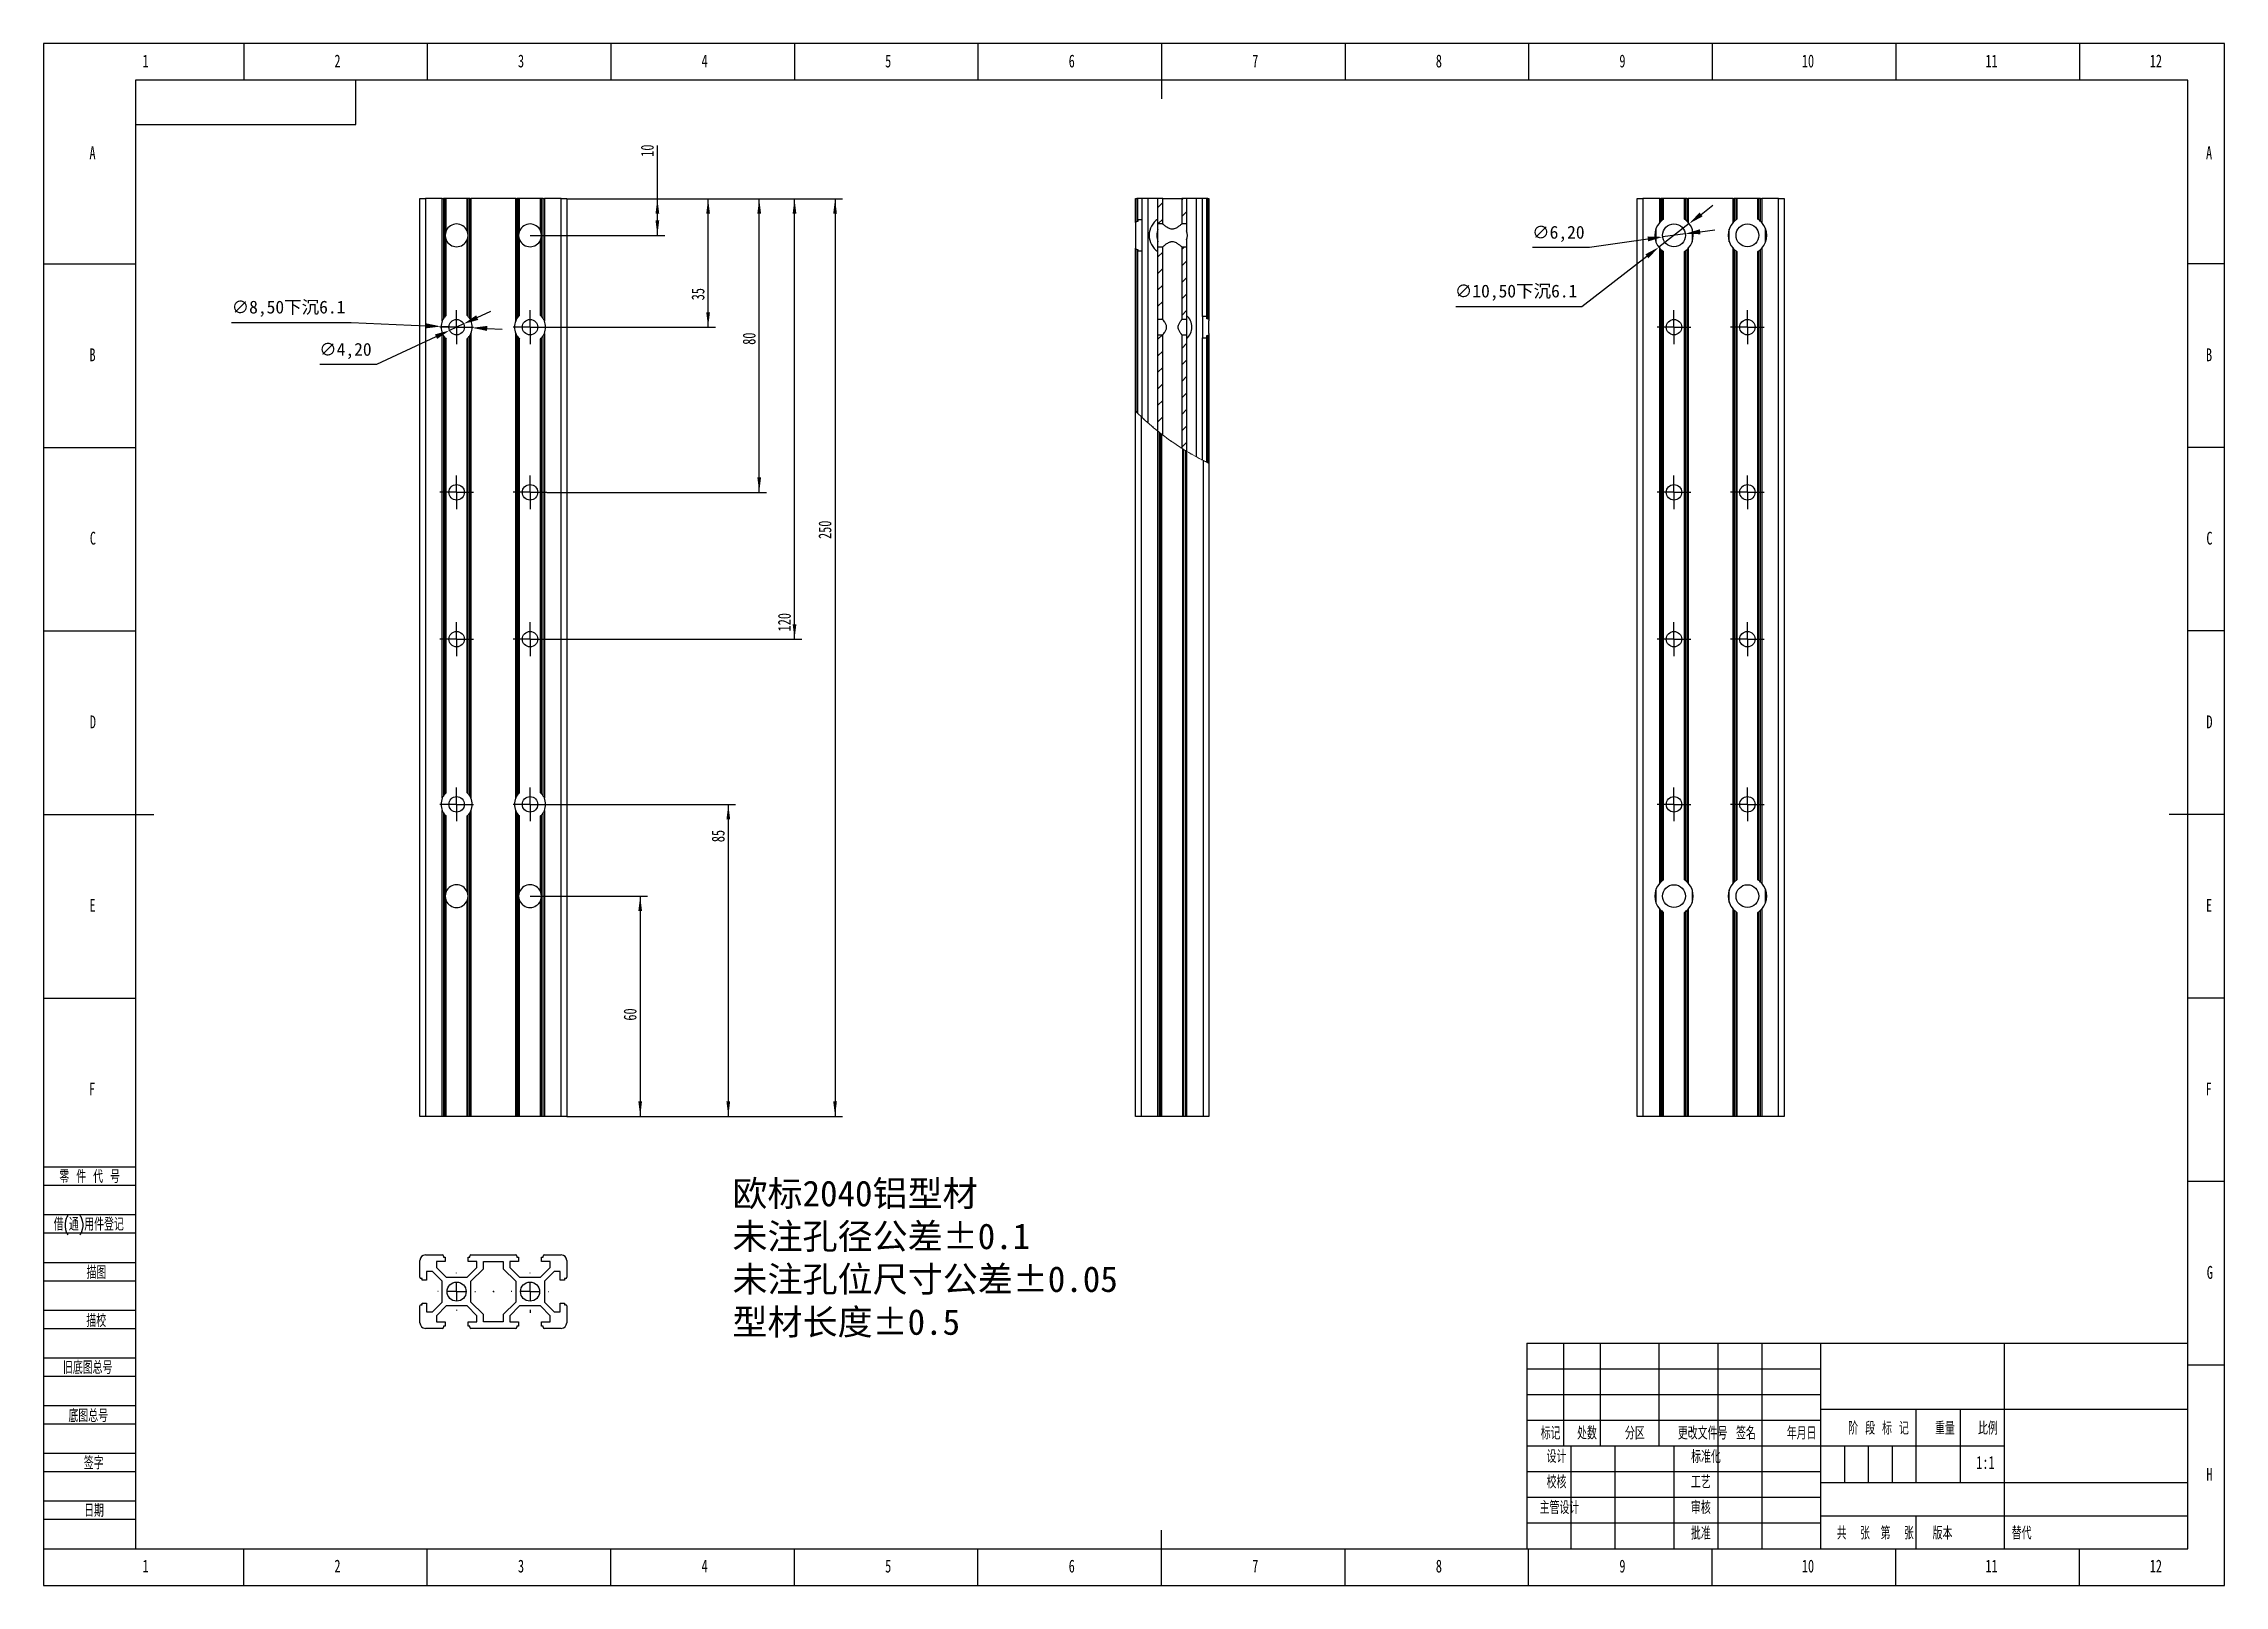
# Model space of a CAD drawing. Header units: millimetres. Extents: x 0 to 594, y 0 to 420.
import ezdxf

# ---------------------------------------------------------------- set-up
doc = ezdxf.new("R2010")
doc.units = ezdxf.units.MM
doc.header["$PDSIZE"] = -1
for name, color, linetype in [('10', 7, 'Continuous'), ('5', 7, 'Continuous'), ('SLD-0', 7, 'Continuous')]:
    doc.layers.add(name, color=color, linetype=linetype)
doc.styles.add('SLDTEXTSTYLE0', font='TXT', dxfattribs={"width": 0.7, "bigfont": 'bigfont'})
doc.styles.add('SLDTEXTSTYLE1', font='TXT', dxfattribs={"width": 0.614286, "bigfont": 'bigfont'})
doc.styles.add('SLDTEXTSTYLE2', font='TXT', dxfattribs={"width": 0.6, "bigfont": 'bigfont'})
doc.styles.add('SLDTEXTSTYLE3', font='TXT', dxfattribs={"width": 0.7})
doc.dimstyles.new('ISO-25', dxfattribs={"dimtxt": 2.5, "dimasz": 2.5, "dimexe": 1.25, "dimexo": 0.625, "dimtad": 1, "dimtxsty": 'Standard', "dimcen": 2.5, "dimadec": 0, "dimazin": 0, "dimtfac": 1, "dimtmove": 0, "dimatfit": 3, "dimfxl": 1, "dimarcsym": 0})
doc.dimstyles.new('SLDDIMSTYLE0', dxfattribs={"dimtxt": 3.5, "dimasz": 4.08, "dimexe": 0, "dimexo": 0.0625, "dimgap": 0.875, "dimtad": 2, "dimrnd": 1e-09, "dimzin": 12, "dimdsep": 46, "dimtxsty": 'SLDTEXTSTYLE3', "dimsah": 1, "dimcen": 0.09, "dimadec": 0, "dimazin": 3, "dimtfac": 1, "dimtofl": 0, "dimtmove": 0, "dimatfit": 3, "dimfxl": 1, "dimfrac": 2, "dimtolj": 1, "dimtzin": 12, "dimarcsym": 0})

msp = doc.modelspace()

# ---------------------------------------------------------------- texts
at = {"insert": (187.624, 110.271), "char_height": 7, "attachment_point": 1}
msp.add_mtext_dynamic_manual_height_columns('{\\fSimSun|b0|i0|c134|p2;欧标}2040{\\fSimSun|b0|i0|c134|p2;铝型材\\P未注孔径公差%%P0.1\\P未注孔位尺寸公差%%P0.05\\P型材长度%%P0.5}', width=156.96189, gutter_width=17.5, heights=[63.523], dxfattribs=at)
at = {"layer": '10', "char_height": 3.5, "attachment_point": 2}
for s, insert, style in [('1', (27.794, 417.018), 'SLDTEXTSTYLE3'), ('2', (80.044, 417.018), 'SLDTEXTSTYLE3'), ('3', (130.044, 417.018), 'SLDTEXTSTYLE3'), ('4', (180.044, 417.018), 'SLDTEXTSTYLE3'), ('5', (230.044, 417.018), 'SLDTEXTSTYLE3'), ('6', (280.047, 417.018), 'SLDTEXTSTYLE3'), ('7', (330.047, 417.018), 'SLDTEXTSTYLE3'), ('8', (380.047, 417.018), 'SLDTEXTSTYLE3'), ('9', (430.047, 417.018), 'SLDTEXTSTYLE3'), ('10', (480.589, 417.018), 'SLDTEXTSTYLE3'), ('11', (530.589, 417.018), 'SLDTEXTSTYLE3'), ('12', (575.344, 417.018), 'SLDTEXTSTYLE3'), ('A', (13.32, 392.018), 'SLDTEXTSTYLE3'), ('A', (589.83, 392.018), 'SLDTEXTSTYLE3'), ('B', (13.32, 336.974), 'SLDTEXTSTYLE3'), ('B', (589.83, 336.974), 'SLDTEXTSTYLE3'), ('C', (13.427, 287.018), 'SLDTEXTSTYLE3'), ('C', (589.937, 287.018), 'SLDTEXTSTYLE3'), ('D', (13.43, 236.974), 'SLDTEXTSTYLE3'), ('D', (589.94, 236.974), 'SLDTEXTSTYLE3'), ('E', (13.318, 187.018), 'SLDTEXTSTYLE3'), ('E', (589.828, 187.018), 'SLDTEXTSTYLE3'), ('F', (13.224, 136.974), 'SLDTEXTSTYLE3'), ('F', (589.734, 136.974), 'SLDTEXTSTYLE3'), ('G', (590.049, 87.018), 'SLDTEXTSTYLE3'), ('H', (589.94, 32.018), 'SLDTEXTSTYLE3'), ('主管设计', (412.882, 22.944), 'SLDTEXTSTYLE0'), ('1', (27.794, 7.018), 'SLDTEXTSTYLE3'), ('2', (80.044, 7.018), 'SLDTEXTSTYLE3'), ('3', (130.044, 7.018), 'SLDTEXTSTYLE3'), ('4', (180.044, 7.018), 'SLDTEXTSTYLE3'), ('5', (230.044, 7.018), 'SLDTEXTSTYLE3'), ('6', (280.047, 7.018), 'SLDTEXTSTYLE3'), ('7', (330.047, 7.018), 'SLDTEXTSTYLE3'), ('8', (380.047, 7.018), 'SLDTEXTSTYLE3'), ('9', (430.047, 7.018), 'SLDTEXTSTYLE3'), ('10', (480.589, 7.018), 'SLDTEXTSTYLE3'), ('11', (530.589, 7.018), 'SLDTEXTSTYLE3'), ('12', (575.344, 7.018), 'SLDTEXTSTYLE3')]:
    msp.add_mtext(s, dxfattribs=dict(at, insert=insert, style=style))
at = {"layer": '10', "color": 7, "char_height": 3.5}
for s, insert, attachment_point, style in [('零 件 代 号', (4.285, 113.124), 1, 'SLDTEXTSTYLE1'), ('借(通)用件登记', (2.735, 100.137), 1, 'SLDTEXTSTYLE0'), ('描图', (14.373, 86.983), 2, 'SLDTEXTSTYLE0'), ('描校', (14.341, 73.881), 2, 'SLDTEXTSTYLE0'), ('旧底图总号', (5.262, 61.089), 1, 'SLDTEXTSTYLE0'), ('底图总号', (6.762, 47.975), 1, 'SLDTEXTSTYLE0'), ('标记', (410.488, 43.232), 2, 'SLDTEXTSTYLE0'), ('处数', (420.388, 43.232), 2, 'SLDTEXTSTYLE0'), ('分区', (433.438, 43.232), 2, 'SLDTEXTSTYLE0'), ('更改文件号', (451.892, 43.232), 2, 'SLDTEXTSTYLE0'), ('签名', (463.685, 43.232), 2, 'SLDTEXTSTYLE0'), ('年月日', (478.85, 43.232), 2, 'SLDTEXTSTYLE0'), ('阶 段 标 记', (499.812, 44.569), 2, 'SLDTEXTSTYLE1'), ('重量', (517.897, 44.569), 2, 'SLDTEXTSTYLE0'), ('比例', (529.598, 44.569), 2, 'SLDTEXTSTYLE0'), ('设计', (412.083, 36.867), 2, 'SLDTEXTSTYLE0'), ('标准化', (452.799, 36.802), 2, 'SLDTEXTSTYLE0'), ('签字', (13.648, 35.109), 2, 'SLDTEXTSTYLE0'), ('校核', (412.082, 29.921), 2, 'SLDTEXTSTYLE0'), ('工艺', (451.407, 29.921), 2, 'SLDTEXTSTYLE0'), ('日期', (13.725, 22.148), 2, 'SLDTEXTSTYLE0'), ('审核', (451.407, 22.944), 2, 'SLDTEXTSTYLE0'), ('批准', (451.389, 15.957), 2, 'SLDTEXTSTYLE0'), ('共  张', (492.948, 15.997), 2, 'SLDTEXTSTYLE2'), ('第  张', (504.897, 15.997), 2, 'SLDTEXTSTYLE2'), ('版本', (517.234, 15.997), 2, 'SLDTEXTSTYLE0')]:
    msp.add_mtext(s, dxfattribs=dict(at, insert=insert, attachment_point=attachment_point, style=style))
at = {"layer": 'SLD-0', "char_height": 3.5}
for s, insert, attachment_point, style in [('1:1', (528.924, 35.237), 2, 'SLDTEXTSTYLE3'), ('替代', (536.078, 15.997), 1, 'SLDTEXTSTYLE0')]:
    msp.add_mtext(s, dxfattribs=dict(at, insert=insert, attachment_point=attachment_point, style=style))

# ---------------------------------------------------------------- blocks, each defined once
blk = doc.blocks.new('_D')
at = {"layer": '10', "transparency": 16777216}
for p, q in [((142.5, 377.76), (217.58, 377.76)), ((215.58, 377.76), (215.58, 127.76)), ((142.5, 127.76), (217.58, 127.76))]:
    blk.add_line(p, q, dxfattribs=at)
for points in [[(215.58, 377.76), (215.07, 373.68), (216.08, 373.68)], [(215.58, 127.76), (216.08, 131.84), (215.07, 131.84)]]:
    blk.add_solid(points, dxfattribs=at)
at = {"layer": '10', "transparency": 16777216, "insert": (211.06, 285.06), "char_height": 3.5, "attachment_point": 1, "rotation": 90, "style": 'SLDTEXTSTYLE3'}
blk.add_mtext('250', dxfattribs=at)
blk = doc.blocks.new('_D_1')
at = {"layer": '10', "transparency": 16777216}
for p, q in [((167.18, 377.76), (167.18, 392.25)), ((142.5, 377.76), (169.18, 377.76)), ((167.18, 367.76), (167.18, 377.76)), ((132.5, 367.76), (169.18, 367.76))]:
    blk.add_line(p, q, dxfattribs=at)
for points in [[(167.18, 377.76), (166.67, 373.68), (167.69, 373.68)], [(167.18, 367.76), (167.69, 371.84), (166.67, 371.84)]]:
    blk.add_solid(points, dxfattribs=at)
at = {"layer": '10', "transparency": 16777216, "insert": (162.67, 389.18), "char_height": 3.5, "attachment_point": 1, "rotation": 90, "style": 'SLDTEXTSTYLE3'}
blk.add_mtext('10', dxfattribs=at)
blk = doc.blocks.new('_D_2')
at = {"layer": '10', "transparency": 16777216}
for p, q in [((142.5, 377.76), (183, 377.76)), ((181, 342.76), (181, 377.76)), ((137.1, 342.76), (183, 342.76))]:
    blk.add_line(p, q, dxfattribs=at)
for points in [[(181, 377.76), (180.49, 373.68), (181.5, 373.68)], [(181, 342.76), (181.5, 346.84), (180.49, 346.84)]]:
    blk.add_solid(points, dxfattribs=at)
at = {"layer": '10', "transparency": 16777216, "insert": (176.48, 350.08), "char_height": 3.5, "attachment_point": 1, "rotation": 90, "style": 'SLDTEXTSTYLE3'}
blk.add_mtext('35', dxfattribs=at)
blk = doc.blocks.new('_D_3')
at = {"layer": '10', "transparency": 16777216}
for p, q in [((142.5, 377.76), (196.92, 377.76)), ((194.92, 297.76), (194.92, 377.76)), ((137.1, 297.76), (196.92, 297.76))]:
    blk.add_line(p, q, dxfattribs=at)
for points in [[(194.92, 377.76), (194.41, 373.68), (195.43, 373.68)], [(194.92, 297.76), (195.43, 301.84), (194.41, 301.84)]]:
    blk.add_solid(points, dxfattribs=at)
at = {"layer": '10', "transparency": 16777216, "insert": (190.41, 337.95), "char_height": 3.5, "attachment_point": 1, "rotation": 90, "style": 'SLDTEXTSTYLE3'}
blk.add_mtext('80', dxfattribs=at)
blk = doc.blocks.new('_D_4')
at = {"layer": '10', "transparency": 16777216}
for p, q in [((142.5, 377.76), (206.53, 377.76)), ((204.53, 257.76), (204.53, 377.76)), ((137.1, 257.76), (206.53, 257.76))]:
    blk.add_line(p, q, dxfattribs=at)
for points in [[(204.53, 377.76), (204.02, 373.68), (205.04, 373.68)], [(204.53, 257.76), (205.04, 261.84), (204.02, 261.84)]]:
    blk.add_solid(points, dxfattribs=at)
at = {"layer": '10', "transparency": 16777216, "insert": (200.02, 259.88), "char_height": 3.5, "attachment_point": 1, "rotation": 90, "style": 'SLDTEXTSTYLE3'}
blk.add_mtext('120', dxfattribs=at)
blk = doc.blocks.new('_D_5')
at = {"layer": '10', "transparency": 16777216}
for p, q in [((132.5, 187.76), (164.5, 187.76)), ((162.5, 187.76), (162.5, 127.76)), ((142.5, 127.76), (164.5, 127.76))]:
    blk.add_line(p, q, dxfattribs=at)
for points in [[(162.5, 187.76), (161.99, 183.68), (163, 183.68)], [(162.5, 127.76), (163, 131.84), (161.99, 131.84)]]:
    blk.add_solid(points, dxfattribs=at)
at = {"layer": '10', "transparency": 16777216, "insert": (157.98, 153.85), "char_height": 3.5, "attachment_point": 1, "rotation": 90, "style": 'SLDTEXTSTYLE3'}
blk.add_mtext('60', dxfattribs=at)
blk = doc.blocks.new('_D_6')
at = {"layer": '10', "transparency": 16777216}
for p, q in [((137.1, 212.76), (188.5, 212.76)), ((186.5, 212.76), (186.5, 127.76)), ((142.5, 127.76), (188.5, 127.76))]:
    blk.add_line(p, q, dxfattribs=at)
for points in [[(186.5, 212.76), (185.99, 208.68), (187, 208.68)], [(186.5, 127.76), (187, 131.84), (185.99, 131.84)]]:
    blk.add_solid(points, dxfattribs=at)
at = {"layer": '10', "transparency": 16777216, "insert": (181.98, 202.46), "char_height": 3.5, "attachment_point": 1, "rotation": 90, "style": 'SLDTEXTSTYLE3'}
blk.add_mtext('85', dxfattribs=at)
blk = doc.blocks.new('SW_CENTERMARKSYMBOL_0')
at = {"layer": '10', "color": 0}
for p, q in [((-2.5, 0), (-4.6, 0)), ((0, 0), (-2.5, 0)), ((0, 2.5), (0, 4.6)), ((0, 0), (0, 2.5)), ((0, 0), (0, -2.5)), ((0, 0), (2.5, 0)), ((2.5, 0), (4.6, 0)), ((0, -2.5), (0, -4.6))]:
    blk.add_line(p, q, dxfattribs=at)
blk = doc.blocks.new('SW_CENTERMARKSYMBOL_1')
at = {"layer": '10', "color": 0}
for p, q in [((-2.5, 0), (-4.6, 0)), ((0, 0), (-2.5, 0)), ((0, 2.5), (0, 4.6)), ((0, 0), (0, 2.5)), ((0, 0), (0, -2.5)), ((0, 0), (2.5, 0)), ((2.5, 0), (4.6, 0)), ((0, -2.5), (0, -4.6))]:
    blk.add_line(p, q, dxfattribs=at)
blk = doc.blocks.new('SW_CENTERMARKSYMBOL_2')
at = {"layer": '10', "color": 0}
for p, q in [((-2.5, 0), (-4.6, 0)), ((0, 0), (-2.5, 0)), ((0, 2.5), (0, 4.6)), ((0, 0), (0, 2.5)), ((0, 0), (0, -2.5)), ((0, 0), (2.5, 0)), ((2.5, 0), (4.6, 0)), ((0, -2.5), (0, -4.6))]:
    blk.add_line(p, q, dxfattribs=at)
blk = doc.blocks.new('SW_CENTERMARKSYMBOL_3')
at = {"layer": '10', "color": 0}
for p, q in [((-2.5, 0), (-4.6, 0)), ((0, 0), (-2.5, 0)), ((0, 2.5), (0, 4.6)), ((0, 0), (0, 2.5)), ((0, 0), (0, -2.5)), ((0, 0), (2.5, 0)), ((2.5, 0), (4.6, 0)), ((0, -2.5), (0, -4.6))]:
    blk.add_line(p, q, dxfattribs=at)
blk = doc.blocks.new('SW_CENTERMARKSYMBOL_4')
at = {"layer": '10', "color": 0}
for p, q in [((-2.5, 0), (-4.6, 0)), ((0, 0), (-2.5, 0)), ((0, 2.5), (0, 4.6)), ((0, 0), (0, 2.5)), ((0, 0), (0, -2.5)), ((0, 0), (2.5, 0)), ((2.5, 0), (4.6, 0)), ((0, -2.5), (0, -4.6))]:
    blk.add_line(p, q, dxfattribs=at)
blk = doc.blocks.new('SW_CENTERMARKSYMBOL_5')
at = {"layer": '10', "color": 0}
for p, q in [((-2.5, 0), (-4.6, 0)), ((0, 0), (-2.5, 0)), ((0, 2.5), (0, 4.6)), ((0, 0), (0, 2.5)), ((0, 0), (0, -2.5)), ((0, 0), (2.5, 0)), ((2.5, 0), (4.6, 0)), ((0, -2.5), (0, -4.6))]:
    blk.add_line(p, q, dxfattribs=at)
blk = doc.blocks.new('SW_CENTERMARKSYMBOL_6')
at = {"layer": '10', "color": 0}
for p, q in [((-2.5, 0), (-4.6, 0)), ((0, 0), (-2.5, 0)), ((0, 2.5), (0, 4.6)), ((0, 0), (0, 2.5)), ((0, 0), (0, -2.5)), ((0, 0), (2.5, 0)), ((2.5, 0), (4.6, 0)), ((0, -2.5), (0, -4.6))]:
    blk.add_line(p, q, dxfattribs=at)
blk = doc.blocks.new('SW_CENTERMARKSYMBOL_7')
at = {"layer": '10', "color": 0}
for p, q in [((-2.5, 0), (-4.6, 0)), ((0, 0), (-2.5, 0)), ((0, 2.5), (0, 4.6)), ((0, 0), (0, 2.5)), ((0, 0), (0, -2.5)), ((0, 0), (2.5, 0)), ((2.5, 0), (4.6, 0)), ((0, -2.5), (0, -4.6))]:
    blk.add_line(p, q, dxfattribs=at)
blk = doc.blocks.new('SW_CENTERMARKSYMBOL_8')
at = {"layer": '10', "color": 0}
for p, q in [((-5, 0), (-5.1, 0)), ((0, 0), (-2.5, 0)), ((0, 5), (0, 5.1)), ((0, 0), (0, 2.5)), ((0, 0), (0, -2.5)), ((0, 0), (2.5, 0)), ((5, 0), (5.1, 0)), ((0, -5), (0, -5.1))]:
    blk.add_line(p, q, dxfattribs=at)
blk = doc.blocks.new('SW_CENTERMARKSYMBOL_9')
at = {"layer": '10', "color": 0}
for p, q in [((-5, 0), (-5.1, 0)), ((0, 0), (-2.5, 0)), ((0, 5), (0, 5.1)), ((0, 0), (0, 2.5)), ((0, 0), (0, -2.5)), ((0, 0), (2.5, 0)), ((5, 0), (5.1, 0)), ((0, -5), (0, -5.77))]:
    blk.add_line(p, q, dxfattribs=at)
blk = doc.blocks.new('SW_CENTERMARKSYMBOL_10')
at = {"layer": '10', "color": 0}
for p, q in [((-2.5, 0), (-4.6, 0)), ((0, 0), (-2.5, 0)), ((0, 2.5), (0, 4.6)), ((0, 0), (0, 2.5)), ((0, 0), (0, -2.5)), ((0, 0), (2.5, 0)), ((2.5, 0), (4.6, 0)), ((0, -2.5), (0, -4.6))]:
    blk.add_line(p, q, dxfattribs=at)
blk = doc.blocks.new('SW_CENTERMARKSYMBOL_11')
at = {"layer": '10', "color": 0}
for p, q in [((-2.5, 0), (-4.6, 0)), ((0, 0), (-2.5, 0)), ((0, 2.5), (0, 4.6)), ((0, 0), (0, 2.5)), ((0, 0), (0, -2.5)), ((0, 0), (2.5, 0)), ((2.5, 0), (4.6, 0)), ((0, -2.5), (0, -4.6))]:
    blk.add_line(p, q, dxfattribs=at)
blk = doc.blocks.new('SW_CENTERMARKSYMBOL_12')
at = {"layer": '10', "color": 0}
for p, q in [((-2.5, 0), (-4.6, 0)), ((0, 0), (-2.5, 0)), ((0, 2.5), (0, 4.6)), ((0, 0), (0, 2.5)), ((0, 0), (0, -2.5)), ((0, 0), (2.5, 0)), ((2.5, 0), (4.6, 0)), ((0, -2.5), (0, -4.6))]:
    blk.add_line(p, q, dxfattribs=at)
blk = doc.blocks.new('SW_CENTERMARKSYMBOL_13')
at = {"layer": '10', "color": 0}
for p, q in [((-2.5, 0), (-4.6, 0)), ((0, 0), (-2.5, 0)), ((0, 2.5), (0, 4.6)), ((0, 0), (0, 2.5)), ((0, 0), (0, -2.5)), ((0, 0), (2.5, 0)), ((2.5, 0), (4.6, 0)), ((0, -2.5), (0, -4.6))]:
    blk.add_line(p, q, dxfattribs=at)
blk = doc.blocks.new('SW_CENTERMARKSYMBOL_14')
at = {"layer": '10', "color": 0}
for p, q in [((-2.5, 0), (-4.6, 0)), ((0, 0), (-2.5, 0)), ((0, 2.5), (0, 4.6)), ((0, 0), (0, 2.5)), ((0, 0), (0, -2.5)), ((0, 0), (2.5, 0)), ((2.5, 0), (4.6, 0)), ((0, -2.5), (0, -4.6))]:
    blk.add_line(p, q, dxfattribs=at)
blk = doc.blocks.new('SW_CENTERMARKSYMBOL_15')
at = {"layer": '10', "color": 0}
for p, q in [((-2.5, 0), (-4.6, 0)), ((0, 0), (-2.5, 0)), ((0, 2.5), (0, 4.6)), ((0, 0), (0, 2.5)), ((0, 0), (0, -2.5)), ((0, 0), (2.5, 0)), ((2.5, 0), (4.6, 0)), ((0, -2.5), (0, -4.6))]:
    blk.add_line(p, q, dxfattribs=at)
blk = doc.blocks.new('SW_CENTERMARKSYMBOL_16')
at = {"layer": '10', "color": 0}
for p, q in [((-2.5, 0), (-4.6, 0)), ((0, 0), (-2.5, 0)), ((0, 2.5), (0, 4.6)), ((0, 0), (0, 2.5)), ((0, 0), (0, -2.5)), ((0, 0), (2.5, 0)), ((2.5, 0), (4.6, 0)), ((0, -2.5), (0, -4.6))]:
    blk.add_line(p, q, dxfattribs=at)
blk = doc.blocks.new('SW_CENTERMARKSYMBOL_17')
at = {"layer": '10', "color": 0}
for p, q in [((-2.5, 0), (-4.6, 0)), ((0, 0), (-2.5, 0)), ((0, 2.5), (0, 4.6)), ((0, 0), (0, 2.5)), ((0, 0), (0, -2.5)), ((0, 0), (2.5, 0)), ((2.5, 0), (4.6, 0)), ((0, -2.5), (0, -4.6))]:
    blk.add_line(p, q, dxfattribs=at)
blk = doc.blocks.new('*D27')
at = {"color": 0, "lineweight": -2, "transparency": 16777216}
for p, q in [((118.11, 345.36), (121.81, 347.07)), ((90.72, 332.69), (106.89, 340.17)), ((114.4, 343.65), (110.59, 341.88)), ((75.2, 332.69), (90.72, 332.69))]:
    blk.add_line(p, q, dxfattribs=at)
at = {"color": 0, "transparency": 16777216}
for points in [[(117.82, 345.98), (118.39, 344.74), (114.4, 343.65)], [(106.6, 340.79), (107.17, 339.55), (110.59, 341.88)]]:
    blk.add_solid(points, dxfattribs=at)
at = {"layer": 'Defpoints', "color": 0, "transparency": 16777216}
for p in [(110.59, 341.88), (114.4, 343.65)]:
    blk.add_point(p, dxfattribs=at)
at = {"color": 0, "transparency": 16777216, "insert": (82.2, 336.26), "char_height": 3.5, "attachment_point": 5}
blk.add_mtext('∅4,20', dxfattribs=at)
blk = doc.blocks.new('*D28')
at = {"color": 0, "lineweight": -2, "transparency": 16777216}
for p, q in [((51.2, 343.99), (83.74, 343.99)), ((83.74, 343.99), (104.17, 343.12)), ((116.74, 342.58), (108.25, 342.95)), ((120.82, 342.41), (124.9, 342.23))]:
    blk.add_line(p, q, dxfattribs=at)
at = {"color": 0, "transparency": 16777216}
for points in [[(104.2, 343.8), (104.14, 342.44), (108.25, 342.95)], [(120.85, 343.09), (120.79, 341.73), (116.74, 342.58)]]:
    blk.add_solid(points, dxfattribs=at)
at = {"layer": 'Defpoints', "color": 0, "transparency": 16777216}
for p in [(108.25, 342.95), (116.74, 342.58)]:
    blk.add_point(p, dxfattribs=at)
at = {"color": 0, "transparency": 16777216, "insert": (66.71, 347.78), "char_height": 3.5, "attachment_point": 5}
blk.add_mtext('∅8,50{\\fSimSun|b0|i0|c134|p2;下沉}6.1', dxfattribs=at)
blk = doc.blocks.new('*D29')
at = {"color": 0, "lineweight": -2, "transparency": 16777216}
for p, q in [((451.2, 368.75), (455.24, 369.31)), ((405.59, 364.59), (421.11, 364.59)), ((421.11, 364.59), (436.98, 366.78)), ((447.16, 368.19), (441.02, 367.34))]:
    blk.add_line(p, q, dxfattribs=at)
at = {"color": 0, "transparency": 16777216}
for points in [[(451.11, 369.42), (451.29, 368.07), (447.16, 368.19)], [(436.88, 367.46), (437.07, 366.11), (441.02, 367.34)]]:
    blk.add_solid(points, dxfattribs=at)
at = {"layer": 'Defpoints', "color": 0, "transparency": 16777216}
for p in [(441.02, 367.34), (447.16, 368.19)]:
    blk.add_point(p, dxfattribs=at)
at = {"color": 0, "transparency": 16777216, "insert": (412.59, 368.16), "char_height": 3.5, "attachment_point": 5}
blk.add_mtext('∅6,20', dxfattribs=at)
blk = doc.blocks.new('*D30')
at = {"color": 0, "lineweight": -2, "transparency": 16777216}
for p, q in [((451.47, 373.47), (454.7, 375.97)), ((448.24, 370.98), (439.94, 364.55)), ((418.98, 348.36), (436.71, 362.06)), ((384.7, 348.36), (418.98, 348.36))]:
    blk.add_line(p, q, dxfattribs=at)
at = {"color": 0, "transparency": 16777216}
for points in [[(451.06, 374.01), (451.89, 372.93), (448.24, 370.98)], [(436.29, 362.6), (437.12, 361.52), (439.94, 364.55)]]:
    blk.add_solid(points, dxfattribs=at)
at = {"layer": 'Defpoints', "color": 0, "transparency": 16777216}
for p in [(448.24, 370.98), (439.94, 364.55)]:
    blk.add_point(p, dxfattribs=at)
at = {"color": 0, "transparency": 16777216, "insert": (401.08, 352.15), "char_height": 3.5, "attachment_point": 5}
blk.add_mtext('∅10,50{\\fSimSun|b0|i0|c134|p2;下沉}6.1', dxfattribs=at)

# ---------------------------------------------------------------- dimensions: what is measured, and where the dimension line sits
for p1, p2, picture, middle in [((448.243, 370.975), (439.936, 364.553), '*D30', (401.078, 348.356)), ((116.743, 342.583), (108.25, 342.946), '*D28', (83.737, 343.993))]:
    dim = msp.add_diameter_dim_2p(p1=p1, p2=p2, text='<>{\\fSimSun|b0|i0|c134|p2;下沉}6.1', dimstyle='ISO-25', override={"dimtxt": 3.5, "dimasz": 4.08, "dimexe": 2, "dimexo": 0, "dimgap": 1.524, "dimtih": 1, "dimtoh": 1, "dimzin": 0, "dimadec": 2, "dimtzin": 0})
    dim.commit()
    dim.dimension.update_dxf_attribs({"geometry": picture, "text_midpoint": middle, "dimtype": 163})
for p1, p2, picture, middle in [((447.16, 368.189), (441.019, 367.34), '*D29', (421.113, 364.59)), ((114.402, 343.646), (110.59, 341.883), '*D27', (82.197, 332.694))]:
    dim = msp.add_diameter_dim_2p(p1=p1, p2=p2, dimstyle='ISO-25', override={"dimtxt": 3.5, "dimasz": 4.08, "dimexe": 2, "dimexo": 0, "dimgap": 1.524, "dimtih": 1, "dimtoh": 1, "dimzin": 0, "dimadec": 2, "dimtzin": 0})
    dim.commit()
    dim.dimension.update_dxf_attribs({"geometry": picture, "text_midpoint": middle, "dimtype": 163})
at = {"layer": '10'}
for base, p1, p2, picture, middle in [((167.182, 377.764), (132.496, 367.764), (142.496, 377.764), '_D_1', (167.182, 390.717)), ((180.995, 377.764), (137.096, 342.764), (142.496, 377.764), '_D_2', (180.995, 351.616)), ((194.917, 377.764), (137.096, 297.764), (142.496, 377.764), '_D_3', (194.917, 339.484)), ((204.529, 377.764), (137.096, 257.764), (142.496, 377.764), '_D_4', (204.529, 262.184)), ((215.576, 127.764), (142.496, 377.764), (142.496, 127.764), '_D', (215.576, 287.359)), ((186.496, 127.764), (137.096, 212.764), (142.496, 127.764), '_D_6', (186.496, 203.993)), ((162.496, 127.764), (132.496, 187.764), (142.496, 127.764), '_D_5', (162.496, 155.388))]:
    dim = msp.add_linear_dim(base=base, p1=p1, p2=p2, angle=90, dimstyle='SLDDIMSTYLE0', dxfattribs=at)
    dim.commit()
    dim.dimension.update_dxf_attribs({"geometry": picture, "text_midpoint": middle, "dimtype": 160})

# ---------------------------------------------------------------- hatches: boundary and pattern name
at = {"layer": '10', "linetype": 'Continuous', "lineweight": 18}
h = msp.add_hatch(dxfattribs=at)
h.set_pattern_fill('ANSI31', color=256, angle=3e-322, style=0)
h.paths.add_polyline_path([(303.53, 370.864), (304.83, 370.864), (304.83, 377.764), (303.53, 377.764)], flags=0)
h = msp.add_hatch(dxfattribs=at)
h.set_pattern_fill('ANSI31', color=256, angle=3e-322, style=0)
h.paths.add_polyline_path([(311.33, 377.764), (310.03, 377.764), (310.03, 370.864), (311.33, 370.864)], flags=0)
h = msp.add_hatch(dxfattribs=at)
h.set_pattern_fill('ANSI31', color=256, angle=3e-322, style=0)
h.paths.add_polyline_path([(303.53, 364.664), (303.53, 344.864), (304.83, 344.864), (304.83, 364.664)], flags=0)
h = msp.add_hatch(dxfattribs=at)
h.set_pattern_fill('ANSI31', color=256, angle=3e-322, style=0)
h.paths.add_polyline_path([(310.03, 364.664), (310.03, 344.864), (311.33, 344.864), (311.33, 364.664)], flags=0)
h = msp.add_hatch(dxfattribs=at)
h.set_pattern_fill('ANSI31', color=256, angle=3e-322, style=0)
edge = h.paths.add_edge_path(flags=0)
edge.add_spline(control_points=[(303.53, 314.391), (303.96, 314.047), (304.394, 313.709), (304.83, 313.376)], knot_values=[0.3442807, 0.3442807, 0.3442807, 0.3442807, 0.3500471, 0.3500471, 0.3500471, 0.3500471], weights=[1, 1, 1, 1], degree=3, periodic=0)
edge.add_line((304.83, 313.376), (304.83, 340.664))
edge.add_line((304.83, 340.664), (303.53, 340.664))
edge.add_line((303.53, 340.664), (303.53, 314.391))
h = msp.add_hatch(dxfattribs=at)
h.set_pattern_fill('ANSI31', color=256, angle=3e-322, style=0)
edge = h.paths.add_edge_path(flags=0)
edge.add_line((311.33, 340.664), (310.03, 340.664))
edge.add_line((310.03, 340.664), (310.03, 309.756))
edge.add_spline(control_points=[(310.03, 309.756), (310.462, 309.482), (310.896, 309.214), (311.33, 308.952)], knot_values=[0.3725261, 0.3725261, 0.3725261, 0.3725261, 0.3780477, 0.3780477, 0.3780477, 0.3780477], weights=[1, 1, 1, 1], degree=3, periodic=0)
edge.add_line((311.33, 308.952), (311.33, 340.664))
h = msp.add_hatch(dxfattribs=at)
h.set_pattern_fill('ANSI31', color=256, angle=3e-322, style=0)
edge = h.paths.add_edge_path(flags=0)
edge.add_spline(control_points=[(303.53, 314.391), (302.632, 315.11), (301.744, 315.854), (300.869, 316.627)], knot_values=[0, 0, 0, 0, 0.0043767, 0.0043767, 0.0043767, 0.0043767], weights=[1, 1, 1, 1], degree=3, periodic=0)
edge.add_spline(control_points=[(300.869, 316.627), (300.316, 317.115), (299.769, 317.613), (299.23, 318.121)], knot_values=[0.6677902, 0.6677902, 0.6677902, 0.6677902, 0.6754526, 0.6754526, 0.6754526, 0.6754526], weights=[1, 1, 1, 1], degree=3, periodic=0)
edge.add_spline(control_points=[(299.23, 318.121), (298.826, 318.501), (298.425, 318.887), (298.03, 319.278)], knot_values=[0.6754526, 0.6754526, 0.6754526, 0.6754526, 0.6811963, 0.6811963, 0.6811963, 0.6811963], weights=[1, 1, 1, 1], degree=3, periodic=0)
edge.add_spline(control_points=[(298.03, 319.278), (297.93, 319.377), (297.83, 319.476), (297.73, 319.576)], knot_values=[0.6811963, 0.6811963, 0.6811963, 0.6811963, 0.6826524, 0.6826524, 0.6826524, 0.6826524], weights=[1, 1, 1, 1], degree=3, periodic=0)
edge.add_spline(control_points=[(297.73, 319.576), (297.684, 319.622), (297.637, 319.669), (297.594, 319.712), (297.563, 319.743), (297.534, 319.772), (297.508, 319.798), (297.49, 319.817), (297.473, 319.834), (297.459, 319.848), (297.449, 319.859), (297.44, 319.867), (297.435, 319.872), (297.432, 319.876), (297.43, 319.878), (297.43, 319.878)], knot_values=[0, 0, 0, 0, 0.0001957, 0.0001957, 0.0001957, 0.0003323, 0.0003323, 0.0003323, 0.0004325, 0.0004325, 0.0004325, 0.0005119, 0.0005119, 0.0005119, 0.0005688, 0.0005688, 0.0005688, 0.0005688], weights=[1, 1, 1, 1, 1, 1, 1, 1, 1, 1, 1, 1, 1, 1, 1, 1], degree=3, periodic=0)
edge.add_spline(control_points=[(297.43, 319.878), (297.43, 319.878), (297.448, 319.859), (297.482, 319.825), (297.515, 319.791), (297.564, 319.742), (297.622, 319.683), (297.705, 319.6), (297.809, 319.496), (297.922, 319.385), (298.077, 319.231), (298.253, 319.057), (298.434, 318.881), (298.595, 318.725), (298.763, 318.564), (298.93, 318.405)], knot_values=[0, 0, 0, 0, 0.000399, 0.000399, 0.000399, 0.0007945, 0.0007945, 0.0007945, 0.0013598, 0.0013598, 0.0013598, 0.0021429, 0.0021429, 0.0021429, 0.0028347, 0.0028347, 0.0028347, 0.0028347], weights=[1, 1, 1, 1, 1, 1, 1, 1, 1, 1, 1, 1, 1, 1, 1, 1], degree=3, periodic=0)
edge.add_spline(control_points=[(298.93, 318.405), (300.411, 316.994), (301.95, 315.654), (303.53, 314.391)], knot_values=[0.323123, 0.323123, 0.323123, 0.323123, 0.3442807, 0.3442807, 0.3442807, 0.3442807], weights=[1, 1, 1, 1], degree=3, periodic=0)
edge.add_spline(control_points=[(303.53, 314.391), (303.569, 314.36), (303.61, 314.328), (303.647, 314.298), (303.68, 314.272), (303.711, 314.247), (303.738, 314.225), (303.76, 314.208), (303.78, 314.193), (303.795, 314.181), (303.807, 314.171), (303.817, 314.163), (303.823, 314.158), (303.828, 314.155), (303.83, 314.153), (303.83, 314.153)], knot_values=[0, 0, 0, 0, 0.0001519, 0.0001519, 0.0001519, 0.0002832, 0.0002832, 0.0002832, 0.0003866, 0.0003866, 0.0003866, 0.0004731, 0.0004731, 0.0004731, 0.0005351, 0.0005351, 0.0005351, 0.0005351], weights=[1, 1, 1, 1, 1, 1, 1, 1, 1, 1, 1, 1, 1, 1, 1, 1], degree=3, periodic=0)
edge.add_spline(control_points=[(303.83, 314.153), (303.996, 314.021), (304.163, 313.891), (304.33, 313.761)], knot_values=[0.3456182, 0.3456182, 0.3456182, 0.3456182, 0.3478381, 0.3478381, 0.3478381, 0.3478381], weights=[1, 1, 1, 1], degree=3, periodic=0)
edge.add_spline(control_points=[(304.33, 313.761), (303.519, 314.39), (302.719, 315.04), (301.93, 315.709)], knot_values=[0.6521619, 0.6521619, 0.6521619, 0.6521619, 0.6629296, 0.6629296, 0.6629296, 0.6629296], weights=[1, 1, 1, 1], degree=3, periodic=0)
edge.add_spline(control_points=[(301.93, 315.709), (302.806, 314.966), (303.693, 314.25), (304.591, 313.559)], knot_values=[0, 0, 0, 0, 0.0043336, 0.0043336, 0.0043336, 0.0043336], weights=[1, 1, 1, 1], degree=3, periodic=0)
edge.add_spline(control_points=[(304.591, 313.559), (306.418, 312.152), (308.315, 310.831), (310.269, 309.605)], knot_values=[0, 0, 0, 0, 0.0069199, 0.0069199, 0.0069199, 0.0069199], weights=[1, 1, 1, 1], degree=3, periodic=0)
edge.add_spline(control_points=[(310.269, 309.605), (311.149, 309.053), (312.036, 308.522), (312.93, 308.015)], knot_values=[0, 0, 0, 0, 0.0040849, 0.0040849, 0.0040849, 0.0040849], weights=[1, 1, 1, 1], degree=3, periodic=0)
edge.add_spline(control_points=[(312.93, 308.015), (312.128, 308.471), (311.327, 308.947), (310.53, 309.442)], knot_values=[0.6151859, 0.6151859, 0.6151859, 0.6151859, 0.6253471, 0.6253471, 0.6253471, 0.6253471], weights=[1, 1, 1, 1], degree=3, periodic=0)
edge.add_spline(control_points=[(310.53, 309.442), (310.696, 309.339), (310.863, 309.236), (311.03, 309.134)], knot_values=[0.3746529, 0.3746529, 0.3746529, 0.3746529, 0.3767758, 0.3767758, 0.3767758, 0.3767758], weights=[1, 1, 1, 1], degree=3, periodic=0)
edge.add_spline(control_points=[(311.03, 309.134), (311.03, 309.134), (311.035, 309.131), (311.043, 309.126), (311.052, 309.121), (311.065, 309.113), (311.081, 309.103), (311.097, 309.093), (311.118, 309.081), (311.14, 309.067), (311.165, 309.052), (311.193, 309.035), (311.223, 309.017), (311.257, 308.996), (311.294, 308.974), (311.33, 308.952)], knot_values=[0, 0, 0, 0, 0.00009, 0.00009, 0.00009, 0.0001797, 0.0001797, 0.0001797, 0.0002744, 0.0002744, 0.0002744, 0.0003824, 0.0003824, 0.0003824, 0.0005094, 0.0005094, 0.0005094, 0.0005094], weights=[1, 1, 1, 1, 1, 1, 1, 1, 1, 1, 1, 1, 1, 1, 1, 1], degree=3, periodic=0)
edge.add_spline(control_points=[(311.33, 308.952), (312.857, 308.03), (314.395, 307.181), (315.93, 306.408)], knot_values=[0.3780477, 0.3780477, 0.3780477, 0.3780477, 0.3974615, 0.3974615, 0.3974615, 0.3974615], weights=[1, 1, 1, 1], degree=3, periodic=0)
edge.add_spline(control_points=[(315.93, 306.408), (316.112, 306.316), (316.298, 306.223), (316.471, 306.138), (316.645, 306.053), (316.811, 305.972), (316.953, 305.904), (317.084, 305.84), (317.198, 305.786), (317.279, 305.747), (317.352, 305.713), (317.401, 305.69), (317.42, 305.681), (317.427, 305.678), (317.43, 305.676), (317.43, 305.676)], knot_values=[0, 0, 0, 0, 0.0006133, 0.0006133, 0.0006133, 0.0012291, 0.0012291, 0.0012291, 0.0018019, 0.0018019, 0.0018019, 0.0023125, 0.0023125, 0.0023125, 0.0024787, 0.0024787, 0.0024787, 0.0024787], weights=[1, 1, 1, 1, 1, 1, 1, 1, 1, 1, 1, 1, 1, 1, 1, 1], degree=3, periodic=0)
edge.add_spline(control_points=[(317.43, 305.676), (317.43, 305.676), (317.425, 305.678), (317.415, 305.683), (317.406, 305.687), (317.392, 305.694), (317.374, 305.702), (317.356, 305.711), (317.334, 305.721), (317.31, 305.733), (317.283, 305.745), (317.254, 305.759), (317.223, 305.774), (317.193, 305.788), (317.161, 305.804), (317.13, 305.819)], knot_values=[0, 0, 0, 0, 0.0000936, 0.0000936, 0.0000936, 0.000187, 0.000187, 0.000187, 0.000284, 0.000284, 0.000284, 0.0003899, 0.0003899, 0.0003899, 0.0004942, 0.0004942, 0.0004942, 0.0004942], weights=[1, 1, 1, 1, 1, 1, 1, 1, 1, 1, 1, 1, 1, 1, 1, 1], degree=3, periodic=0)
edge.add_spline(control_points=[(317.13, 305.819), (317.03, 305.866), (316.93, 305.915), (316.83, 305.963)], knot_values=[0.5974771, 0.5974771, 0.5974771, 0.5974771, 0.5987432, 0.5987432, 0.5987432, 0.5987432], weights=[1, 1, 1, 1], degree=3, periodic=0)
edge.add_line((316.83, 305.963), (316.83, 305.963))
edge.add_spline(control_points=[(316.83, 305.963), (316.43, 306.157), (316.03, 306.356), (315.63, 306.56)], knot_values=[0.5987432, 0.5987432, 0.5987432, 0.5987432, 0.6038029, 0.6038029, 0.6038029, 0.6038029], weights=[1, 1, 1, 1], degree=3, periodic=0)
edge.add_spline(control_points=[(315.63, 306.56), (315.083, 306.838), (314.537, 307.127), (313.991, 307.425)], knot_values=[0.6038029, 0.6038029, 0.6038029, 0.6038029, 0.6107116, 0.6107116, 0.6107116, 0.6107116], weights=[1, 1, 1, 1], degree=3, periodic=0)
edge.add_spline(control_points=[(313.991, 307.425), (313.097, 307.911), (312.21, 308.421), (311.33, 308.952)], knot_values=[0, 0, 0, 0, 0.004061, 0.004061, 0.004061, 0.004061], weights=[1, 1, 1, 1], degree=3, periodic=0)
edge.add_spline(control_points=[(311.33, 308.952), (310.896, 309.214), (310.462, 309.482), (310.03, 309.756)], knot_values=[0.6219523, 0.6219523, 0.6219523, 0.6219523, 0.6274739, 0.6274739, 0.6274739, 0.6274739], weights=[1, 1, 1, 1], degree=3, periodic=0)
edge.add_spline(control_points=[(310.03, 309.756), (310.03, 309.756), (309.99, 309.781), (309.916, 309.828), (309.842, 309.875), (309.732, 309.945), (309.599, 310.031), (309.458, 310.121), (309.287, 310.232), (309.101, 310.354), (308.888, 310.493), (308.651, 310.65), (308.406, 310.815), (308.12, 311.007), (307.818, 311.212), (307.52, 311.419), (307.181, 311.654), (306.839, 311.896), (306.518, 312.126), (306.184, 312.366), (305.863, 312.601), (305.593, 312.801), (305.407, 312.939), (305.242, 313.064), (305.114, 313.16), (305.006, 313.242), (304.923, 313.305), (304.876, 313.341), (304.846, 313.364), (304.83, 313.376), (304.83, 313.376)], knot_values=[0, 0, 0, 0, 0.0007726, 0.0007726, 0.0007726, 0.0015422, 0.0015422, 0.0015422, 0.0023542, 0.0023542, 0.0023542, 0.0032864, 0.0032864, 0.0032864, 0.0043742, 0.0043742, 0.0043742, 0.0056134, 0.0056134, 0.0056134, 0.0069112, 0.0069112, 0.0069112, 0.0078, 0.0078, 0.0078, 0.0085537, 0.0085537, 0.0085537, 0.00904, 0.00904, 0.00904, 0.00904], weights=[1, 1, 1, 1, 1, 1, 1, 1, 1, 1, 1, 1, 1, 1, 1, 1, 1, 1, 1, 1, 1, 1, 1, 1, 1, 1, 1, 1, 1, 1, 1], degree=3, periodic=0)
edge.add_spline(control_points=[(304.83, 313.376), (304.394, 313.709), (303.96, 314.047), (303.53, 314.391)], knot_values=[0.6499529, 0.6499529, 0.6499529, 0.6499529, 0.6557193, 0.6557193, 0.6557193, 0.6557193], weights=[1, 1, 1, 1], degree=3, periodic=0)

# ---------------------------------------------------------------- linework, layer by layer
at = {"color": 7, "linetype": 'Continuous', "lineweight": 25}
for p, q in [((102.496, 127.764), (102.496, 377.764)), ((102.496, 377.764), (103.996, 377.764)), ((103.996, 377.764), (103.996, 127.764)), ((108.596, 377.764), (103.996, 377.764)), ((108.596, 344.453), (108.596, 377.764)), ((108.596, 377.764), (108.896, 377.764)), ((108.896, 377.764), (108.896, 345.023)), ((109.396, 377.764), (108.896, 377.764)), ((109.396, 345.672), (109.396, 377.764)), ((109.657, 377.764), (109.396, 377.764)), ((109.657, 369.009), (109.657, 377.764)), ((115.336, 377.764), (109.657, 377.764)), ((115.336, 369.009), (115.336, 377.764)), ((115.596, 377.764), (115.336, 377.764)), ((115.596, 345.672), (115.596, 377.764)), ((116.096, 377.764), (115.596, 377.764)), ((116.096, 377.764), (116.396, 377.764)), ((116.096, 345.023), (116.096, 377.764)), ((116.396, 377.764), (116.396, 344.453)), ((128.596, 377.764), (116.396, 377.764)), ((128.596, 344.453), (128.596, 377.764)), ((128.596, 377.764), (128.896, 377.764)), ((128.896, 377.764), (128.896, 345.023)), ((129.396, 377.764), (128.896, 377.764)), ((129.396, 345.672), (129.396, 377.764)), ((129.657, 377.764), (129.396, 377.764)), ((129.657, 369.009), (129.657, 377.764)), ((135.336, 377.764), (129.657, 377.764)), ((135.336, 369.009), (135.336, 377.764)), ((135.596, 377.764), (135.336, 377.764)), ((135.596, 345.672), (135.596, 377.764)), ((136.096, 377.764), (135.596, 377.764)), ((136.096, 377.764), (136.396, 377.764)), ((136.096, 345.023), (136.096, 377.764)), ((136.396, 377.764), (136.396, 344.453)), ((140.996, 377.764), (136.396, 377.764)), ((140.996, 127.764), (140.996, 377.764)), ((140.996, 377.764), (142.496, 377.764)), ((142.496, 377.764), (142.496, 127.764)), ((297.43, 371.279), (297.43, 377.764)), ((297.43, 377.764), (297.73, 377.764)), ((297.73, 377.764), (297.73, 371.586)), ((298.03, 377.764), (297.73, 377.764)), ((298.03, 372.001), (298.03, 377.764)), ((299.23, 377.764), (298.03, 377.764)), ((299.23, 372.001), (299.23, 377.764)), ((300.869, 377.764), (299.23, 377.764)), ((300.869, 316.713), (300.869, 377.764)), ((303.53, 377.764), (300.869, 377.764)), ((304.83, 377.764), (303.53, 377.764)), ((303.53, 370.864), (303.53, 377.764)), ((304.83, 377.764), (310.03, 377.764)), ((304.83, 370.864), (304.83, 377.764)), ((310.03, 377.764), (310.03, 370.864)), ((311.33, 377.764), (310.03, 377.764)), ((311.33, 377.764), (311.33, 370.864)), ((313.991, 377.764), (311.33, 377.764)), ((313.991, 307.48), (313.991, 377.764)), ((315.63, 377.764), (313.991, 377.764)), ((315.63, 345.672), (315.63, 377.764)), ((316.83, 377.764), (315.63, 377.764)), ((316.83, 345.672), (316.83, 377.764)), ((317.13, 377.764), (316.83, 377.764)), ((317.13, 345.023), (317.13, 377.764)), ((317.13, 377.764), (317.43, 377.764)), ((317.43, 377.764), (317.43, 344.453)), ((434.089, 127.764), (434.089, 377.764)), ((434.089, 377.764), (435.589, 377.764)), ((435.589, 377.764), (435.589, 127.764)), ((440.189, 377.764), (435.589, 377.764)), ((440.189, 371.279), (440.189, 377.764)), ((440.189, 377.764), (440.489, 377.764)), ((440.489, 377.764), (440.489, 371.586)), ((440.989, 377.764), (440.489, 377.764)), ((440.989, 372.001), (440.989, 377.764)), ((441.25, 377.764), (440.989, 377.764)), ((441.25, 372.18), (441.25, 377.764)), ((446.929, 377.764), (441.25, 377.764)), ((446.929, 372.18), (446.929, 377.764)), ((447.189, 377.764), (446.929, 377.764)), ((447.189, 372.001), (447.189, 377.764)), ((447.689, 377.764), (447.189, 377.764)), ((447.689, 371.586), (447.689, 377.764)), ((447.689, 377.764), (447.989, 377.764)), ((447.989, 377.764), (447.989, 371.279)), ((460.189, 377.764), (447.989, 377.764)), ((460.189, 371.279), (460.189, 377.764)), ((460.189, 377.764), (460.489, 377.764)), ((460.489, 377.764), (460.489, 371.586)), ((460.989, 377.764), (460.489, 377.764)), ((460.989, 372.001), (460.989, 377.764)), ((461.25, 377.764), (460.989, 377.764)), ((461.25, 372.18), (461.25, 377.764)), ((466.929, 377.764), (461.25, 377.764)), ((466.929, 372.18), (466.929, 377.764)), ((467.189, 377.764), (466.929, 377.764)), ((467.189, 372.001), (467.189, 377.764)), ((467.689, 377.764), (467.189, 377.764)), ((467.689, 371.586), (467.689, 377.764)), ((467.689, 377.764), (467.989, 377.764)), ((467.989, 377.764), (467.989, 371.279)), ((472.589, 377.764), (467.989, 377.764)), ((472.589, 127.764), (472.589, 377.764)), ((472.589, 377.764), (474.089, 377.764)), ((474.089, 377.764), (474.089, 127.764)), ((297.43, 371.279), (297.43, 364.25)), ((298.03, 371.586), (297.73, 371.586)), ((298.03, 372.001), (298.03, 371.586)), ((299.23, 372.001), (298.03, 372.001)), ((299.23, 363.527), (299.23, 372.001)), ((304.83, 370.864), (303.53, 370.864)), ((303.53, 364.664), (303.53, 370.864)), ((311.33, 370.864), (310.03, 370.864)), ((311.33, 370.864), (311.33, 369.009)), ((439.129, 369.483), (439.129, 366.046)), ((449.05, 369.483), (449.05, 366.046)), ((459.129, 366.046), (459.129, 369.483)), ((469.05, 366.046), (469.05, 369.483)), ((109.657, 345.927), (109.657, 366.52)), ((115.336, 345.927), (115.336, 366.52)), ((129.657, 345.927), (129.657, 366.52)), ((135.336, 345.927), (135.336, 366.52)), ((297.43, 319.878), (297.43, 364.25)), ((297.73, 363.943), (298.03, 363.943)), ((297.73, 363.943), (297.73, 319.576)), ((298.03, 363.943), (298.03, 363.527)), ((298.03, 363.527), (299.23, 363.527)), ((298.03, 319.278), (298.03, 363.527)), ((299.23, 318.143), (299.23, 363.527)), ((303.53, 364.664), (304.83, 364.664)), ((303.53, 344.864), (303.53, 364.664)), ((304.83, 344.864), (304.83, 364.664)), ((310.03, 364.664), (310.03, 344.864)), ((310.03, 364.664), (311.33, 364.664)), ((311.33, 366.52), (311.33, 364.664)), ((311.33, 364.664), (311.33, 344.864)), ((440.189, 191.279), (440.189, 364.25)), ((440.489, 363.943), (440.489, 191.586)), ((440.989, 192.001), (440.989, 363.527)), ((441.25, 192.18), (441.25, 363.348)), ((446.929, 192.18), (446.929, 363.348)), ((447.189, 192.001), (447.189, 363.527)), ((447.689, 191.586), (447.689, 363.943)), ((447.989, 364.25), (447.989, 191.279)), ((460.189, 191.279), (460.189, 364.25)), ((460.489, 363.943), (460.489, 191.586)), ((460.989, 192.001), (460.989, 363.527)), ((461.25, 192.18), (461.25, 363.348)), ((466.929, 192.18), (466.929, 363.348)), ((467.189, 192.001), (467.189, 363.527)), ((467.689, 191.586), (467.689, 363.943)), ((467.989, 364.25), (467.989, 191.279)), ((304.83, 344.864), (303.53, 344.864)), ((303.53, 340.664), (303.53, 344.864)), ((311.33, 344.864), (310.03, 344.864)), ((311.33, 344.864), (311.33, 340.664)), ((316.83, 345.672), (315.63, 345.672)), ((315.63, 345.672), (315.63, 339.857)), ((316.83, 345.023), (316.83, 345.672)), ((317.13, 345.023), (316.83, 345.023)), ((108.596, 214.453), (108.596, 341.075)), ((108.896, 340.506), (108.896, 215.023)), ((109.396, 215.672), (109.396, 339.857)), ((109.657, 215.927), (109.657, 339.602)), ((115.336, 215.927), (115.336, 339.602)), ((115.596, 215.672), (115.596, 339.857)), ((116.096, 215.023), (116.096, 340.506)), ((116.396, 341.075), (116.396, 214.453)), ((128.596, 214.453), (128.596, 341.075)), ((128.896, 340.506), (128.896, 215.023)), ((129.396, 215.672), (129.396, 339.857)), ((129.657, 215.927), (129.657, 339.602)), ((135.336, 215.927), (135.336, 339.602)), ((135.596, 215.672), (135.596, 339.857)), ((136.096, 215.023), (136.096, 340.506)), ((136.396, 341.075), (136.396, 214.453)), ((303.53, 340.664), (304.83, 340.664)), ((303.53, 314.391), (303.53, 340.664)), ((304.83, 313.376), (304.83, 340.664)), ((310.03, 340.664), (310.03, 309.756)), ((310.03, 340.664), (311.33, 340.664)), ((311.33, 340.664), (311.33, 308.952)), ((315.63, 339.857), (316.83, 339.857)), ((315.63, 306.574), (315.63, 339.857)), ((316.83, 340.506), (317.13, 340.506)), ((316.83, 339.857), (316.83, 340.506)), ((316.83, 305.963), (316.83, 339.857)), ((317.13, 305.819), (317.13, 340.506)), ((317.43, 341.075), (317.43, 344.453)), ((317.43, 341.075), (317.43, 305.676)), ((297.43, 127.764), (297.43, 319.878)), ((298.93, 318.405), (298.93, 127.764)), ((303.53, 127.764), (303.53, 314.391)), ((303.83, 314.153), (303.83, 127.764)), ((304.33, 127.764), (304.33, 313.761)), ((304.591, 127.764), (304.591, 313.559)), ((310.269, 127.764), (310.269, 309.605)), ((310.53, 127.764), (310.53, 309.442)), ((311.03, 127.764), (311.03, 309.134)), ((311.33, 308.952), (311.33, 127.764)), ((315.93, 127.764), (315.93, 306.408)), ((317.43, 305.676), (317.43, 127.764)), ((108.596, 127.764), (108.596, 211.075)), ((108.896, 210.506), (108.896, 127.764)), ((109.396, 127.764), (109.396, 209.857)), ((109.657, 189.009), (109.657, 209.602)), ((115.336, 189.009), (115.336, 209.602)), ((115.596, 127.764), (115.596, 209.857)), ((116.096, 127.764), (116.096, 210.506)), ((116.396, 211.075), (116.396, 127.764)), ((128.596, 127.764), (128.596, 211.075)), ((128.896, 210.506), (128.896, 127.764)), ((129.396, 127.764), (129.396, 209.857)), ((129.657, 189.009), (129.657, 209.602)), ((135.336, 189.009), (135.336, 209.602)), ((135.596, 127.764), (135.596, 209.857)), ((136.096, 127.764), (136.096, 210.506)), ((136.396, 211.075), (136.396, 127.764)), ((109.657, 127.764), (109.657, 186.52)), ((115.336, 127.764), (115.336, 186.52)), ((129.657, 127.764), (129.657, 186.52)), ((135.336, 127.764), (135.336, 186.52)), ((439.129, 189.483), (439.129, 186.046)), ((440.189, 127.764), (440.189, 184.25)), ((447.989, 184.25), (447.989, 127.764)), ((449.05, 189.483), (449.05, 186.046)), ((459.129, 186.046), (459.129, 189.483)), ((460.189, 127.764), (460.189, 184.25)), ((467.989, 184.25), (467.989, 127.764)), ((469.05, 186.046), (469.05, 189.483)), ((440.489, 183.943), (440.489, 127.764)), ((440.989, 127.764), (440.989, 183.527)), ((441.25, 127.764), (441.25, 183.348)), ((446.929, 127.764), (446.929, 183.348)), ((447.189, 127.764), (447.189, 183.527)), ((447.689, 127.764), (447.689, 183.943)), ((460.489, 183.943), (460.489, 127.764)), ((460.989, 127.764), (460.989, 183.527)), ((461.25, 127.764), (461.25, 183.348)), ((466.929, 127.764), (466.929, 183.348)), ((467.189, 127.764), (467.189, 183.527)), ((467.689, 127.764), (467.689, 183.943)), ((103.996, 127.764), (102.496, 127.764)), ((108.596, 127.764), (103.996, 127.764)), ((108.896, 127.764), (108.596, 127.764)), ((109.396, 127.764), (108.896, 127.764)), ((109.657, 127.764), (109.396, 127.764)), ((115.336, 127.764), (109.657, 127.764)), ((115.596, 127.764), (115.336, 127.764)), ((116.096, 127.764), (115.596, 127.764)), ((116.396, 127.764), (116.096, 127.764)), ((128.596, 127.764), (116.396, 127.764)), ((128.896, 127.764), (128.596, 127.764)), ((129.396, 127.764), (128.896, 127.764)), ((129.657, 127.764), (129.396, 127.764)), ((135.336, 127.764), (129.657, 127.764)), ((135.596, 127.764), (135.336, 127.764)), ((136.096, 127.764), (135.596, 127.764)), ((136.396, 127.764), (136.096, 127.764)), ((140.996, 127.764), (136.396, 127.764)), ((142.496, 127.764), (140.996, 127.764)), ((298.93, 127.764), (297.43, 127.764)), ((303.53, 127.764), (298.93, 127.764)), ((303.83, 127.764), (303.53, 127.764)), ((304.33, 127.764), (303.83, 127.764)), ((304.591, 127.764), (304.33, 127.764)), ((310.269, 127.764), (304.591, 127.764)), ((310.53, 127.764), (310.269, 127.764)), ((311.03, 127.764), (310.53, 127.764)), ((311.33, 127.764), (311.03, 127.764)), ((315.93, 127.764), (311.33, 127.764)), ((317.43, 127.764), (315.93, 127.764)), ((435.589, 127.764), (434.089, 127.764)), ((440.189, 127.764), (435.589, 127.764)), ((440.489, 127.764), (440.189, 127.764)), ((440.989, 127.764), (440.489, 127.764)), ((441.25, 127.764), (440.989, 127.764)), ((446.929, 127.764), (441.25, 127.764)), ((447.189, 127.764), (446.929, 127.764)), ((447.689, 127.764), (447.189, 127.764)), ((447.989, 127.764), (447.689, 127.764)), ((460.189, 127.764), (447.989, 127.764)), ((460.489, 127.764), (460.189, 127.764)), ((460.989, 127.764), (460.489, 127.764)), ((461.25, 127.764), (460.989, 127.764)), ((466.929, 127.764), (461.25, 127.764)), ((467.189, 127.764), (466.929, 127.764)), ((467.689, 127.764), (467.189, 127.764)), ((467.989, 127.764), (467.689, 127.764)), ((472.589, 127.764), (467.989, 127.764)), ((474.089, 127.764), (472.589, 127.764)), ((103.996, 90.025), (108.596, 90.025)), ((108.896, 89.725), (108.896, 89.425)), ((108.896, 89.425), (109.396, 89.425)), ((109.396, 89.425), (109.396, 88.225)), ((115.596, 89.425), (116.096, 89.425)), ((115.596, 88.225), (115.596, 89.425)), ((116.096, 89.425), (116.096, 89.725)), ((116.396, 90.025), (128.596, 90.025)), ((128.896, 89.725), (128.896, 89.425)), ((128.896, 89.425), (129.396, 89.425)), ((129.396, 89.425), (129.396, 88.225)), ((135.596, 88.225), (135.596, 89.425)), ((135.596, 89.425), (136.096, 89.425)), ((136.096, 89.425), (136.096, 89.725)), ((136.396, 90.025), (140.996, 90.025)), ((102.496, 83.925), (102.496, 88.525)), ((103.096, 83.625), (102.796, 83.625)), ((103.096, 83.125), (103.096, 83.625)), ((105.936, 85.525), (104.296, 85.525)), ((104.296, 85.525), (104.296, 83.125)), ((108.596, 82.864), (105.936, 85.525)), ((109.396, 88.225), (106.996, 88.225)), ((106.996, 88.225), (106.996, 86.586)), ((106.996, 86.586), (109.657, 83.925)), ((109.657, 83.925), (115.336, 83.925)), ((115.336, 83.925), (117.996, 86.586)), ((117.996, 88.225), (115.596, 88.225)), ((116.396, 82.864), (119.796, 86.264)), ((117.996, 86.586), (117.996, 88.225)), ((119.796, 88.225), (125.196, 88.225)), ((119.796, 86.264), (119.796, 88.225)), ((125.196, 88.225), (125.196, 86.264)), ((125.196, 86.264), (128.596, 82.864)), ((126.996, 88.225), (126.996, 86.586)), ((129.396, 88.225), (126.996, 88.225)), ((126.996, 86.586), (129.657, 83.925)), ((129.657, 83.925), (135.336, 83.925)), ((135.336, 83.925), (137.996, 86.586)), ((137.996, 88.225), (135.596, 88.225)), ((139.057, 85.525), (136.396, 82.864)), ((137.996, 86.586), (137.996, 88.225)), ((140.696, 85.525), (139.057, 85.525)), ((140.696, 83.125), (140.696, 85.525)), ((142.196, 83.625), (141.896, 83.625)), ((141.896, 83.625), (141.896, 83.125)), ((142.496, 88.525), (142.496, 83.925)), ((104.296, 83.125), (103.096, 83.125)), ((108.596, 77.186), (108.596, 82.864)), ((116.396, 77.186), (116.396, 82.864)), ((128.596, 82.864), (128.596, 77.186)), ((136.396, 82.864), (136.396, 77.186)), ((141.896, 83.125), (140.696, 83.125)), ((102.496, 71.525), (102.496, 76.125)), ((102.796, 76.425), (103.096, 76.425)), ((103.096, 76.425), (103.096, 76.925)), ((103.096, 76.925), (104.296, 76.925)), ((104.296, 76.925), (104.296, 74.525)), ((104.296, 74.525), (105.936, 74.525)), ((105.936, 74.525), (108.596, 77.186)), ((109.657, 76.125), (106.996, 73.464)), ((106.996, 73.464), (106.996, 71.825)), ((106.996, 71.825), (109.396, 71.825)), ((109.396, 71.825), (109.396, 70.625)), ((115.336, 76.125), (109.657, 76.125)), ((117.996, 73.464), (115.336, 76.125)), ((115.596, 70.625), (115.596, 71.825)), ((115.596, 71.825), (117.996, 71.825)), ((119.796, 73.786), (116.396, 77.186)), ((117.996, 71.825), (117.996, 73.464)), ((119.796, 71.825), (119.796, 73.786)), ((125.196, 71.825), (119.796, 71.825)), ((128.596, 77.186), (125.196, 73.786)), ((125.196, 73.786), (125.196, 71.825)), ((129.657, 76.125), (126.996, 73.464)), ((126.996, 73.464), (126.996, 71.825)), ((126.996, 71.825), (129.396, 71.825)), ((129.396, 71.825), (129.396, 70.625)), ((135.336, 76.125), (129.657, 76.125)), ((137.996, 73.464), (135.336, 76.125)), ((135.596, 70.625), (135.596, 71.825)), ((135.596, 71.825), (137.996, 71.825)), ((136.396, 77.186), (139.057, 74.525)), ((137.996, 71.825), (137.996, 73.464)), ((139.057, 74.525), (140.696, 74.525)), ((140.696, 74.525), (140.696, 76.925)), ((140.696, 76.925), (141.896, 76.925)), ((141.896, 76.925), (141.896, 76.425)), ((141.896, 76.425), (142.196, 76.425)), ((142.496, 76.125), (142.496, 71.525)), ((108.596, 70.025), (103.996, 70.025)), ((109.396, 70.625), (108.896, 70.625)), ((108.896, 70.625), (108.896, 70.325)), ((116.096, 70.625), (115.596, 70.625)), ((116.096, 70.325), (116.096, 70.625)), ((128.596, 70.025), (116.396, 70.025)), ((129.396, 70.625), (128.896, 70.625)), ((128.896, 70.625), (128.896, 70.325)), ((136.096, 70.625), (135.596, 70.625)), ((136.096, 70.325), (136.096, 70.625)), ((140.996, 70.025), (136.396, 70.025))]:
    msp.add_line(p, q, dxfattribs=at)
at = {"color": 7, "linetype": 'Continuous', "lineweight": 18}
for p, q in [((304.591, 313.559), (304.379, 313.73)), ((310.569, 309.425), (310.269, 309.605))]:
    msp.add_line(p, q, dxfattribs=at)
at = {"color": 7, "linetype": 'Continuous'}
for q in [(122.578, 80.025), (122.496, 79.861)]:
    msp.add_line((122.496, 80.025), q, dxfattribs=at)
at = {"color": 7, "linetype": 'Continuous', "lineweight": 25}
for centre, radius in [((444.089, 367.764), 3.1), ((464.089, 367.764), 3.1), ((112.496, 342.764), 2.1), ((132.496, 342.764), 2.1), ((444.089, 342.764), 2.1), ((464.089, 342.764), 2.1), ((112.496, 297.764), 2.1), ((132.496, 297.764), 2.1), ((444.089, 297.764), 2.1), ((464.089, 297.764), 2.1), ((112.496, 257.764), 2.1), ((132.496, 257.764), 2.1), ((444.089, 257.764), 2.1), ((464.089, 257.764), 2.1), ((112.496, 212.764), 2.1), ((132.496, 212.764), 2.1), ((444.089, 212.764), 2.1), ((464.089, 212.764), 2.1), ((444.089, 187.764), 3.1), ((464.089, 187.764), 3.1), ((112.496, 80.025), 2.6), ((132.496, 80.025), 2.6)]:
    msp.add_circle(centre, radius, dxfattribs=at)
for centre, radius, start, end in [((112.496, 367.764), 3.1, 156.336158, 203.663842), ((112.496, 367.764), 3.1, 23.663842, 156.336158), ((112.496, 367.764), 3.1, 336.336158, 23.663842), ((132.496, 367.764), 3.1, 156.336158, 203.663842), ((132.496, 367.764), 3.1, 23.663842, 156.336158), ((132.496, 367.764), 3.1, 336.336158, 23.663842), ((306.369, 367.764), 5.25, 122.739929, 237.260071), ((308.491, 367.764), 5.25, 160.889276, 199.110724), ((308.491, 367.764), 3.1, 336.336158, 23.663842), ((444.089, 367.764), 5.25, 137.975372, 222.024628), ((444.089, 367.764), 5.25, 126.190807, 133.291808), ((444.089, 367.764), 5.25, 122.739929, 126.190807), ((444.089, 367.764), 5.25, 53.809193, 57.260071), ((444.089, 367.764), 5.25, 46.708192, 53.809193), ((444.089, 367.764), 5.25, 317.975372, 42.024628), ((464.089, 367.764), 5.25, 137.975372, 222.024628), ((464.089, 367.764), 5.25, 126.190807, 133.291808), ((464.089, 367.764), 5.25, 122.739929, 126.190807), ((464.089, 367.764), 5.25, 53.809193, 57.260071), ((464.089, 367.764), 5.25, 46.708192, 53.809193), ((464.089, 367.764), 5.25, 317.975372, 42.024628), ((112.496, 367.764), 3.1, 203.663842, 336.336158), ((132.496, 367.764), 3.1, 203.663842, 336.336158), ((444.089, 367.764), 5.25, 226.708192, 233.809193), ((444.089, 367.764), 5.25, 233.809193, 237.260071), ((444.089, 367.764), 5.25, 302.739929, 306.190807), ((444.089, 367.764), 5.25, 306.190807, 313.291808), ((464.089, 367.764), 5.25, 226.708192, 233.809193), ((464.089, 367.764), 5.25, 233.809193, 237.260071), ((464.089, 367.764), 5.25, 302.739929, 306.190807), ((464.089, 367.764), 5.25, 306.190807, 313.291808), ((112.496, 342.764), 4.25, 136.837103, 147.893197), ((112.496, 342.764), 4.25, 131.919048, 136.837103), ((112.496, 342.764), 4.25, 43.162897, 48.080952), ((112.496, 342.764), 4.25, 32.106803, 43.162897), ((132.496, 342.764), 4.25, 136.837103, 147.893197), ((132.496, 342.764), 4.25, 131.919048, 136.837103), ((132.496, 342.764), 4.25, 43.162897, 48.080952), ((132.496, 342.764), 4.25, 32.106803, 43.162897), ((308.491, 342.764), 4.25, 311.919048, 48.080952), ((112.496, 342.764), 4.25, 156.584486, 203.415514), ((112.496, 342.764), 4.25, 212.106803, 223.162897), ((112.496, 342.764), 4.25, 223.162897, 228.080952), ((112.496, 342.764), 4.25, 311.919048, 316.837103), ((112.496, 342.764), 4.25, 316.837103, 327.893197), ((112.496, 342.764), 4.25, 336.584486, 23.415514), ((132.496, 342.764), 4.25, 156.584486, 203.415514), ((132.496, 342.764), 4.25, 212.106803, 223.162897), ((132.496, 342.764), 4.25, 223.162897, 228.080952), ((132.496, 342.764), 4.25, 311.919048, 316.837103), ((132.496, 342.764), 4.25, 316.837103, 327.893197), ((132.496, 342.764), 4.25, 336.584486, 23.415514), ((112.496, 212.764), 4.25, 156.584486, 203.415514), ((112.496, 212.764), 4.25, 136.837103, 147.893197), ((112.496, 212.764), 4.25, 131.919048, 136.837103), ((112.496, 212.764), 4.25, 43.162897, 48.080952), ((112.496, 212.764), 4.25, 32.106803, 43.162897), ((112.496, 212.764), 4.25, 336.584486, 23.415514), ((132.496, 212.764), 4.25, 156.584486, 203.415514), ((132.496, 212.764), 4.25, 136.837103, 147.893197), ((132.496, 212.764), 4.25, 131.919048, 136.837103), ((132.496, 212.764), 4.25, 43.162897, 48.080952), ((132.496, 212.764), 4.25, 32.106803, 43.162897), ((132.496, 212.764), 4.25, 336.584486, 23.415514), ((112.496, 212.764), 4.25, 212.106803, 223.162897), ((112.496, 212.764), 4.25, 223.162897, 228.080952), ((112.496, 212.764), 4.25, 311.919048, 316.837103), ((112.496, 212.764), 4.25, 316.837103, 327.893197), ((132.496, 212.764), 4.25, 212.106803, 223.162897), ((132.496, 212.764), 4.25, 223.162897, 228.080952), ((132.496, 212.764), 4.25, 311.919048, 316.837103), ((132.496, 212.764), 4.25, 316.837103, 327.893197), ((112.496, 187.764), 3.1, 23.663842, 156.336158), ((132.496, 187.764), 3.1, 23.663842, 156.336158), ((444.089, 187.764), 5.25, 137.975372, 222.024628), ((444.089, 187.764), 5.25, 126.190807, 133.291808), ((444.089, 187.764), 5.25, 122.739929, 126.190807), ((444.089, 187.764), 5.25, 53.809193, 57.260071), ((444.089, 187.764), 5.25, 46.708192, 53.809193), ((444.089, 187.764), 5.25, 317.975372, 42.024628), ((464.089, 187.764), 5.25, 137.975372, 222.024628), ((464.089, 187.764), 5.25, 126.190807, 133.291808), ((464.089, 187.764), 5.25, 122.739929, 126.190807), ((464.089, 187.764), 5.25, 53.809193, 57.260071), ((464.089, 187.764), 5.25, 46.708192, 53.809193), ((464.089, 187.764), 5.25, 317.975372, 42.024628), ((112.496, 187.764), 3.1, 156.336158, 203.663842), ((112.496, 187.764), 3.1, 203.663842, 336.336158), ((112.496, 187.764), 3.1, 336.336158, 23.663842), ((132.496, 187.764), 3.1, 156.336158, 203.663842), ((132.496, 187.764), 3.1, 203.663842, 336.336158), ((132.496, 187.764), 3.1, 336.336158, 23.663842), ((444.089, 187.764), 5.25, 226.708192, 233.809193), ((444.089, 187.764), 5.25, 233.809193, 237.260071), ((444.089, 187.764), 5.25, 302.739929, 306.190807), ((444.089, 187.764), 5.25, 306.190807, 313.291808), ((464.089, 187.764), 5.25, 226.708192, 233.809193), ((464.089, 187.764), 5.25, 233.809193, 237.260071), ((464.089, 187.764), 5.25, 302.739929, 306.190807), ((464.089, 187.764), 5.25, 306.190807, 313.291808), ((103.996, 88.525), 1.5, 90, 180), ((108.596, 89.725), 0.3, 0, 90), ((116.396, 89.725), 0.3, 90, 180), ((128.596, 89.725), 0.3, 0, 90), ((136.396, 89.725), 0.3, 90, 180), ((140.996, 88.525), 1.5, 0, 90), ((102.796, 83.925), 0.3, 180, 270), ((142.196, 83.925), 0.3, 270, 0), ((102.796, 76.125), 0.3, 90, 180), ((103.996, 71.525), 1.5, 180, 270), ((140.996, 71.525), 1.5, 270, 0), ((142.196, 76.125), 0.3, 0, 90), ((108.596, 70.325), 0.3, 270, 360), ((116.396, 70.325), 0.3, 180, 270), ((128.596, 70.325), 0.3, 270, 0), ((136.396, 70.325), 0.3, 180, 270)]:
    msp.add_arc(centre, radius, start, end, dxfattribs=at)
for points, knots in [([(297.43, 371.279), (297.43, 371.35), (297.45, 371.421), (297.523, 371.509), (297.555, 371.536), (297.633, 371.574), (297.681, 371.586), (297.73, 371.586)], [0, 0, 0, 0, 0.5, 0.5, 0.75, 0.75, 1, 1, 1, 1]), ([(310.03, 370.864), (310.03, 370.864), (310.01, 370.848), (309.936, 370.786), (309.881, 370.74), (309.741, 370.626), (309.658, 370.559), (309.467, 370.41), (309.36, 370.327), (309.13, 370.159), (309.007, 370.072), (308.74, 369.899), (308.597, 369.813), (308.295, 369.657), (308.133, 369.586), (307.876, 369.509), (307.788, 369.488), (307.609, 369.46), (307.516, 369.452), (307.243, 369.453), (307.061, 369.485), (306.719, 369.589), (306.559, 369.66), (306.255, 369.817), (306.115, 369.902), (305.85, 370.074), (305.726, 370.162), (305.495, 370.331), (305.39, 370.412), (305.202, 370.559), (305.118, 370.627), (304.978, 370.741), (304.924, 370.786), (304.849, 370.848), (304.83, 370.864), (304.83, 370.864)], [0, 0, 0, 0, 0.0625, 0.0625, 0.125, 0.125, 0.1875, 0.1875, 0.25, 0.25, 0.3125, 0.3125, 0.375, 0.375, 0.4375, 0.4375, 0.46875, 0.46875, 0.5, 0.5, 0.5625, 0.5625, 0.625, 0.625, 0.6875, 0.6875, 0.75, 0.75, 0.8125, 0.8125, 0.875, 0.875, 0.9375, 0.9375, 1, 1, 1, 1]), ([(440.189, 371.279), (440.254, 371.35), (440.321, 371.421), (440.41, 371.509), (440.437, 371.536), (440.477, 371.574), (440.489, 371.586), (440.489, 371.586)], [0, 0, 0, 0, 0.5, 0.5, 0.75, 0.75, 1, 1, 1, 1]), ([(447.689, 371.586), (447.689, 371.586), (447.702, 371.574), (447.742, 371.536), (447.769, 371.509), (447.858, 371.42), (447.925, 371.35), (447.989, 371.279)], [0, 0, 0, 0, 0.25, 0.25, 0.5, 0.5, 1, 1, 1, 1]), ([(460.189, 371.279), (460.254, 371.35), (460.321, 371.421), (460.41, 371.509), (460.437, 371.536), (460.477, 371.574), (460.489, 371.586), (460.489, 371.586)], [0, 0, 0, 0, 0.5, 0.5, 0.75, 0.75, 1, 1, 1, 1]), ([(467.689, 371.586), (467.689, 371.586), (467.702, 371.574), (467.742, 371.536), (467.769, 371.509), (467.858, 371.42), (467.925, 371.35), (467.989, 371.279)], [0, 0, 0, 0, 0.25, 0.25, 0.5, 0.5, 1, 1, 1, 1]), ([(297.73, 363.943), (297.681, 363.943), (297.634, 363.955), (297.554, 363.993), (297.523, 364.02), (297.45, 364.108), (297.43, 364.178), (297.43, 364.25)], [0, 0, 0, 0, 0.25, 0.25, 0.5, 0.5, 1, 1, 1, 1]), ([(304.83, 364.664), (304.83, 364.664), (304.849, 364.681), (304.924, 364.743), (304.979, 364.788), (305.119, 364.903), (305.202, 364.97), (305.393, 365.119), (305.5, 365.201), (305.729, 365.369), (305.853, 365.456), (306.119, 365.63), (306.262, 365.716), (306.564, 365.872), (306.727, 365.943), (306.984, 366.02), (307.071, 366.041), (307.251, 366.069), (307.344, 366.076), (307.617, 366.076), (307.799, 366.044), (308.14, 365.94), (308.301, 365.869), (308.605, 365.712), (308.745, 365.627), (309.009, 365.455), (309.134, 365.367), (309.365, 365.198), (309.47, 365.117), (309.658, 364.97), (309.742, 364.902), (309.881, 364.788), (309.936, 364.743), (310.011, 364.681), (310.03, 364.664), (310.03, 364.664)], [0, 0, 0, 0, 0.0625, 0.0625, 0.125, 0.125, 0.1875, 0.1875, 0.25, 0.25, 0.3125, 0.3125, 0.375, 0.375, 0.4375, 0.4375, 0.46875, 0.46875, 0.5, 0.5, 0.5625, 0.5625, 0.625, 0.625, 0.6875, 0.6875, 0.75, 0.75, 0.8125, 0.8125, 0.875, 0.875, 0.9375, 0.9375, 1, 1, 1, 1]), ([(440.489, 363.943), (440.489, 363.943), (440.477, 363.955), (440.437, 363.993), (440.41, 364.02), (440.321, 364.108), (440.254, 364.178), (440.189, 364.25)], [0, 0, 0, 0, 0.25, 0.25, 0.5, 0.5, 1, 1, 1, 1]), ([(447.989, 364.25), (447.925, 364.178), (447.857, 364.108), (447.769, 364.02), (447.742, 363.993), (447.702, 363.955), (447.689, 363.943), (447.689, 363.943)], [0, 0, 0, 0, 0.5, 0.5, 0.75, 0.75, 1, 1, 1, 1]), ([(460.489, 363.943), (460.489, 363.943), (460.477, 363.955), (460.437, 363.993), (460.41, 364.02), (460.321, 364.108), (460.254, 364.178), (460.189, 364.25)], [0, 0, 0, 0, 0.25, 0.25, 0.5, 0.5, 1, 1, 1, 1]), ([(467.989, 364.25), (467.925, 364.178), (467.857, 364.108), (467.769, 364.02), (467.742, 363.993), (467.702, 363.955), (467.689, 363.943), (467.689, 363.943)], [0, 0, 0, 0, 0.5, 0.5, 0.75, 0.75, 1, 1, 1, 1]), ([(108.596, 344.453), (108.647, 344.571), (108.704, 344.687), (108.792, 344.849), (108.822, 344.901), (108.874, 344.988), (108.896, 345.023), (108.896, 345.023)], [0, 0, 0, 0, 0.5, 0.5, 0.75, 0.75, 1, 1, 1, 1]), ([(116.096, 345.023), (116.096, 345.023), (116.119, 344.988), (116.171, 344.901), (116.201, 344.849), (116.289, 344.687), (116.346, 344.571), (116.396, 344.453)], [0, 0, 0, 0, 0.25, 0.25, 0.5, 0.5, 1, 1, 1, 1]), ([(128.596, 344.453), (128.647, 344.571), (128.704, 344.687), (128.792, 344.849), (128.822, 344.901), (128.874, 344.988), (128.896, 345.023), (128.896, 345.023)], [0, 0, 0, 0, 0.5, 0.5, 0.75, 0.75, 1, 1, 1, 1]), ([(136.096, 345.023), (136.096, 345.023), (136.119, 344.988), (136.171, 344.901), (136.201, 344.849), (136.289, 344.687), (136.346, 344.571), (136.396, 344.453)], [0, 0, 0, 0, 0.25, 0.25, 0.5, 0.5, 1, 1, 1, 1]), ([(304.83, 340.664), (304.83, 340.664), (304.842, 340.68), (304.89, 340.739), (304.925, 340.783), (305.056, 340.95), (305.176, 341.107), (305.369, 341.386), (305.437, 341.488), (305.568, 341.704), (305.632, 341.818), (305.747, 342.063), (305.8, 342.195), (305.875, 342.471), (305.897, 342.618), (305.897, 342.91), (305.875, 343.056), (305.8, 343.333), (305.749, 343.463), (305.573, 343.835), (305.435, 344.048), (305.175, 344.423), (305.057, 344.577), (304.925, 344.745), (304.891, 344.789), (304.843, 344.849), (304.83, 344.864), (304.83, 344.864)], [0, 0, 0, 0, 0.0625, 0.0625, 0.125, 0.125, 0.25, 0.25, 0.3125, 0.3125, 0.375, 0.375, 0.4375, 0.4375, 0.5, 0.5, 0.5625, 0.5625, 0.625, 0.625, 0.75, 0.75, 0.875, 0.875, 0.9375, 0.9375, 1, 1, 1, 1]), ([(310.03, 344.864), (310.03, 344.864), (310.017, 344.849), (309.97, 344.79), (309.935, 344.746), (309.848, 344.635), (309.796, 344.567), (309.681, 344.414), (309.619, 344.329), (309.491, 344.143), (309.423, 344.041), (309.292, 343.825), (309.228, 343.711), (309.112, 343.465), (309.059, 343.333), (308.985, 343.057), (308.963, 342.909), (308.963, 342.618), (308.985, 342.471), (309.06, 342.195), (309.112, 342.064), (309.229, 341.817), (309.293, 341.702), (309.424, 341.487), (309.491, 341.385), (309.62, 341.198), (309.682, 341.114), (309.795, 340.962), (309.848, 340.894), (309.935, 340.783), (309.97, 340.739), (310.018, 340.68), (310.03, 340.664), (310.03, 340.664)], [0, 0, 0, 0, 0.0625, 0.0625, 0.125, 0.125, 0.1875, 0.1875, 0.25, 0.25, 0.3125, 0.3125, 0.375, 0.375, 0.4375, 0.4375, 0.5, 0.5, 0.5625, 0.5625, 0.625, 0.625, 0.6875, 0.6875, 0.75, 0.75, 0.8125, 0.8125, 0.875, 0.875, 0.9375, 0.9375, 1, 1, 1, 1]), ([(317.13, 345.023), (317.195, 345.023), (317.253, 344.988), (317.333, 344.901), (317.36, 344.849), (317.419, 344.687), (317.43, 344.571), (317.43, 344.453)], [0, 0, 0, 0, 0.25, 0.25, 0.5, 0.5, 1, 1, 1, 1]), ([(108.896, 340.506), (108.896, 340.506), (108.891, 340.514), (108.873, 340.543), (108.861, 340.563), (108.822, 340.628), (108.792, 340.68), (108.704, 340.842), (108.647, 340.958), (108.596, 341.075)], [0, 0, 0, 0, 0.125, 0.125, 0.25, 0.25, 0.5, 0.5, 1, 1, 1, 1]), ([(116.396, 341.075), (116.346, 340.958), (116.289, 340.842), (116.201, 340.681), (116.171, 340.629), (116.119, 340.541), (116.096, 340.506), (116.096, 340.506)], [0, 0, 0, 0, 0.5, 0.5, 0.75, 0.75, 1, 1, 1, 1]), ([(128.896, 340.506), (128.896, 340.506), (128.891, 340.514), (128.873, 340.543), (128.861, 340.563), (128.822, 340.628), (128.792, 340.68), (128.704, 340.842), (128.647, 340.958), (128.596, 341.075)], [0, 0, 0, 0, 0.125, 0.125, 0.25, 0.25, 0.5, 0.5, 1, 1, 1, 1]), ([(136.396, 341.075), (136.346, 340.958), (136.289, 340.842), (136.201, 340.681), (136.171, 340.629), (136.119, 340.541), (136.096, 340.506), (136.096, 340.506)], [0, 0, 0, 0, 0.5, 0.5, 0.75, 0.75, 1, 1, 1, 1]), ([(317.43, 341.075), (317.43, 340.958), (317.419, 340.842), (317.36, 340.681), (317.334, 340.629), (317.254, 340.541), (317.196, 340.506), (317.13, 340.506)], [0, 0, 0, 0, 0.5, 0.5, 0.75, 0.75, 1, 1, 1, 1]), ([(108.596, 214.453), (108.647, 214.571), (108.704, 214.687), (108.792, 214.849), (108.822, 214.901), (108.874, 214.988), (108.896, 215.023), (108.896, 215.023)], [0, 0, 0, 0, 0.5, 0.5, 0.75, 0.75, 1, 1, 1, 1]), ([(116.096, 215.023), (116.096, 215.023), (116.119, 214.988), (116.171, 214.901), (116.201, 214.849), (116.289, 214.687), (116.346, 214.571), (116.396, 214.453)], [0, 0, 0, 0, 0.25, 0.25, 0.5, 0.5, 1, 1, 1, 1]), ([(128.596, 214.453), (128.647, 214.571), (128.704, 214.687), (128.792, 214.849), (128.822, 214.901), (128.874, 214.988), (128.896, 215.023), (128.896, 215.023)], [0, 0, 0, 0, 0.5, 0.5, 0.75, 0.75, 1, 1, 1, 1]), ([(136.096, 215.023), (136.096, 215.023), (136.119, 214.988), (136.171, 214.901), (136.201, 214.849), (136.289, 214.687), (136.346, 214.571), (136.396, 214.453)], [0, 0, 0, 0, 0.25, 0.25, 0.5, 0.5, 1, 1, 1, 1]), ([(108.896, 210.506), (108.896, 210.506), (108.891, 210.514), (108.873, 210.543), (108.861, 210.563), (108.822, 210.628), (108.792, 210.68), (108.704, 210.842), (108.647, 210.958), (108.596, 211.075)], [0, 0, 0, 0, 0.125, 0.125, 0.25, 0.25, 0.5, 0.5, 1, 1, 1, 1]), ([(116.396, 211.075), (116.346, 210.958), (116.289, 210.842), (116.201, 210.681), (116.171, 210.629), (116.119, 210.541), (116.096, 210.506), (116.096, 210.506)], [0, 0, 0, 0, 0.5, 0.5, 0.75, 0.75, 1, 1, 1, 1]), ([(128.896, 210.506), (128.896, 210.506), (128.891, 210.514), (128.873, 210.543), (128.861, 210.563), (128.822, 210.628), (128.792, 210.68), (128.704, 210.842), (128.647, 210.958), (128.596, 211.075)], [0, 0, 0, 0, 0.125, 0.125, 0.25, 0.25, 0.5, 0.5, 1, 1, 1, 1]), ([(136.396, 211.075), (136.346, 210.958), (136.289, 210.842), (136.201, 210.681), (136.171, 210.629), (136.119, 210.541), (136.096, 210.506), (136.096, 210.506)], [0, 0, 0, 0, 0.5, 0.5, 0.75, 0.75, 1, 1, 1, 1]), ([(440.189, 191.279), (440.254, 191.35), (440.321, 191.421), (440.41, 191.509), (440.437, 191.536), (440.477, 191.574), (440.489, 191.586), (440.489, 191.586)], [0, 0, 0, 0, 0.5, 0.5, 0.75, 0.75, 1, 1, 1, 1]), ([(447.689, 191.586), (447.689, 191.586), (447.702, 191.574), (447.742, 191.536), (447.769, 191.509), (447.858, 191.42), (447.925, 191.35), (447.989, 191.279)], [0, 0, 0, 0, 0.25, 0.25, 0.5, 0.5, 1, 1, 1, 1]), ([(460.189, 191.279), (460.254, 191.35), (460.321, 191.421), (460.41, 191.509), (460.437, 191.536), (460.477, 191.574), (460.489, 191.586), (460.489, 191.586)], [0, 0, 0, 0, 0.5, 0.5, 0.75, 0.75, 1, 1, 1, 1]), ([(467.689, 191.586), (467.689, 191.586), (467.702, 191.574), (467.742, 191.536), (467.769, 191.509), (467.858, 191.42), (467.925, 191.35), (467.989, 191.279)], [0, 0, 0, 0, 0.25, 0.25, 0.5, 0.5, 1, 1, 1, 1]), ([(440.489, 183.943), (440.489, 183.943), (440.477, 183.955), (440.437, 183.993), (440.41, 184.02), (440.321, 184.108), (440.254, 184.178), (440.189, 184.25)], [0, 0, 0, 0, 0.25, 0.25, 0.5, 0.5, 1, 1, 1, 1]), ([(447.989, 184.25), (447.925, 184.178), (447.857, 184.108), (447.769, 184.02), (447.742, 183.993), (447.702, 183.955), (447.689, 183.943), (447.689, 183.943)], [0, 0, 0, 0, 0.5, 0.5, 0.75, 0.75, 1, 1, 1, 1]), ([(460.489, 183.943), (460.489, 183.943), (460.477, 183.955), (460.437, 183.993), (460.41, 184.02), (460.321, 184.108), (460.254, 184.178), (460.189, 184.25)], [0, 0, 0, 0, 0.25, 0.25, 0.5, 0.5, 1, 1, 1, 1]), ([(467.989, 184.25), (467.925, 184.178), (467.857, 184.108), (467.769, 184.02), (467.742, 183.993), (467.702, 183.955), (467.689, 183.943), (467.689, 183.943)], [0, 0, 0, 0, 0.5, 0.5, 0.75, 0.75, 1, 1, 1, 1])]:
    msp.add_open_spline(points, degree=3, knots=knots, dxfattribs=at)
at = {"color": 7, "linetype": 'Continuous', "lineweight": 18}
for points, knots in [([(297.43, 319.878), (297.43, 319.878), (297.489, 319.817), (297.634, 319.672), (297.691, 319.614), (297.816, 319.49), (297.884, 319.422), (298.101, 319.207), (298.257, 319.054), (298.588, 318.732), (298.757, 318.569), (298.93, 318.405)], [0, 0, 0, 0, 0.25, 0.25, 0.375, 0.375, 0.5, 0.5, 0.75, 0.75, 1, 1, 1, 1]), ([(303.53, 314.391), (303.6, 314.335), (303.67, 314.279), (303.786, 314.187), (303.83, 314.153), (303.83, 314.153)], [0, 0, 0, 0, 0.5, 0.5, 1, 1, 1, 1]), ([(311.03, 309.134), (311.03, 309.134), (311.069, 309.11), (311.183, 309.041), (311.256, 308.996), (311.33, 308.952)], [0, 0, 0, 0, 0.5, 0.5, 1, 1, 1, 1]), ([(315.93, 306.408), (316.117, 306.314), (316.3, 306.223), (316.654, 306.048), (316.816, 305.969), (317.032, 305.866), (317.097, 305.834), (317.211, 305.78), (317.262, 305.756), (317.344, 305.716), (317.376, 305.702), (317.419, 305.681), (317.43, 305.676), (317.43, 305.676)], [0, 0, 0, 0, 0.25, 0.25, 0.5, 0.5, 0.625, 0.625, 0.75, 0.75, 0.875, 0.875, 1, 1, 1, 1])]:
    msp.add_open_spline(points, degree=3, knots=knots, dxfattribs=at)
for points in [[(298.93, 318.405), (300.411, 316.994), (301.95, 315.654), (303.53, 314.391)], [(303.83, 314.153), (303.996, 314.021), (304.163, 313.891), (304.33, 313.761)], [(310.269, 309.605), (308.313, 310.832), (306.421, 312.151), (304.591, 313.559)], [(310.53, 309.442), (310.696, 309.339), (310.863, 309.236), (311.03, 309.134)], [(311.33, 308.952), (312.857, 308.03), (314.395, 307.181), (315.93, 306.408)]]:
    msp.add_open_spline(points, degree=3, dxfattribs=at)
at = {"color": 7, "linetype": 'Continuous'}
msp.add_point((122.496, 80.025), dxfattribs=at)
at = {"layer": '5', "color": 7}
for p, q in [((594.005, 420), (0, 420)), ((0, 420), (0, 0)), ((594.005, 0), (594.005, 420)), ((0, 114), (25, 114)), ((0, 109), (25, 109)), ((0, 101), (25, 101)), ((0, 96), (25, 96)), ((0, 88), (25, 88)), ((0, 83), (25, 83)), ((0, 75), (25, 75)), ((0, 70), (25, 70)), ((0, 62), (25, 62)), ((0, 57), (25, 57)), ((404, 59), (484, 59)), ((0, 49), (25, 49)), ((404, 52), (484, 52)), ((0, 44), (25, 44)), ((0, 36), (25, 36)), ((490.5, 38), (490.5, 28)), ((497, 38), (497, 28)), ((503.5, 38), (503.5, 28)), ((0, 31), (25, 31)), ((0, 23), (25, 23)), ((0, 18), (25, 18)), ((0, 0), (594.005, 0))]:
    msp.add_line(p, q, dxfattribs=at)
at = {"layer": '5'}
for p, q in [((54.5, 420), (54.5, 410)), ((104.5, 420), (104.5, 410)), ((154.5, 420), (154.5, 410)), ((204.5, 420), (204.5, 410)), ((254.5, 420), (254.5, 410)), ((354.5, 420), (354.5, 410)), ((404.5, 420), (404.5, 410)), ((454.5, 420), (454.5, 410)), ((504.5, 420), (504.5, 410)), ((554.5, 420), (554.5, 410)), ((0, 360), (25, 360)), ((594.005, 360), (584.005, 360)), ((0, 310), (25, 310)), ((594.005, 310), (584.005, 310)), ((0, 260), (25, 260)), ((594.005, 260), (584.005, 260)), ((0, 160), (25, 160)), ((594.005, 160), (584.005, 160)), ((594.005, 110), (584.005, 110)), ((594.005, 60), (584.005, 60)), ((54.5, 0), (54.5, 10)), ((104.5, 0), (104.5, 10)), ((154.5, 0), (154.5, 10)), ((204.5, 0), (204.5, 10)), ((254.5, 0), (254.5, 10)), ((354.5, 0), (354.5, 10)), ((404.5, 0), (404.5, 10)), ((454.5, 0), (454.5, 10)), ((504.5, 0), (504.5, 10)), ((554.5, 0), (554.5, 10))]:
    msp.add_line(p, q, dxfattribs=at)
at = {"layer": '5', "lineweight": 25}
for p, q in [((304.503, 420), (304.503, 405)), ((0, 210), (30, 210)), ((594.005, 210), (579.005, 210)), ((304.503, 0), (304.503, 15))]:
    msp.add_line(p, q, dxfattribs=at)
at = {"layer": '5', "color": 7, "lineweight": 25}
for p, q in [((584.005, 410), (25, 410)), ((25, 410), (25, 10)), ((85, 398), (85, 410)), ((584.005, 10), (584.005, 410)), ((25, 398), (85, 398)), ((404, 66), (584, 66)), ((404, 66), (404, 10)), ((414, 66), (414, 38)), ((424, 66), (424, 38)), ((440, 66), (440, 38)), ((456, 66), (456, 10)), ((468, 66), (468, 38)), ((484, 66), (484, 10)), ((534, 66), (534, 38)), ((484, 48), (584, 48)), ((510, 48), (510, 28)), ((522, 48), (522, 28)), ((404, 45), (484, 45)), ((404, 38), (534, 38)), ((416, 38), (416, 10)), ((428, 38), (428, 10)), ((444, 38), (444, 10)), ((468, 38), (468, 10)), ((534, 38), (534, 10)), ((404, 31), (484, 31)), ((404, 24), (484, 24)), ((484, 28), (584, 28)), ((484.005, 18.985), (584.005, 18.985)), ((510, 18.985), (510, 10)), ((404, 17), (484, 17)), ((0, 10), (584.005, 10))]:
    msp.add_line(p, q, dxfattribs=at)

# ---------------------------------------------------------------- block references
at = {"layer": '10'}
for name, p in [('SW_CENTERMARKSYMBOL_4', (112.496, 342.764)), ('SW_CENTERMARKSYMBOL_0', (132.496, 342.764)), ('SW_CENTERMARKSYMBOL_10', (444.089, 342.764)), ('SW_CENTERMARKSYMBOL_14', (464.089, 342.764)), ('SW_CENTERMARKSYMBOL_6', (112.496, 297.764)), ('SW_CENTERMARKSYMBOL_3', (132.496, 297.764)), ('SW_CENTERMARKSYMBOL_13', (444.089, 297.764)), ('SW_CENTERMARKSYMBOL_16', (464.089, 297.764)), ('SW_CENTERMARKSYMBOL_7', (112.496, 257.764)), ('SW_CENTERMARKSYMBOL_2', (132.496, 257.764)), ('SW_CENTERMARKSYMBOL_12', (444.089, 257.764)), ('SW_CENTERMARKSYMBOL_17', (464.089, 257.764)), ('SW_CENTERMARKSYMBOL_5', (112.496, 212.764)), ('SW_CENTERMARKSYMBOL_1', (132.496, 212.764)), ('SW_CENTERMARKSYMBOL_11', (444.089, 212.764)), ('SW_CENTERMARKSYMBOL_15', (464.089, 212.764)), ('SW_CENTERMARKSYMBOL_8', (112.496, 80.025)), ('SW_CENTERMARKSYMBOL_9', (132.496, 80.025))]:
    msp.add_blockref(name, p, dxfattribs=at)

msp.set_redraw_order([(e.dxf.handle, doc.entitydb.next_handle()) for e in msp.query("TEXT MTEXT ATTDEF DIMENSION ARC_DIMENSION")])  # texts and dimensions are drawn at this point

doc.saveas('drawing.dxf')
